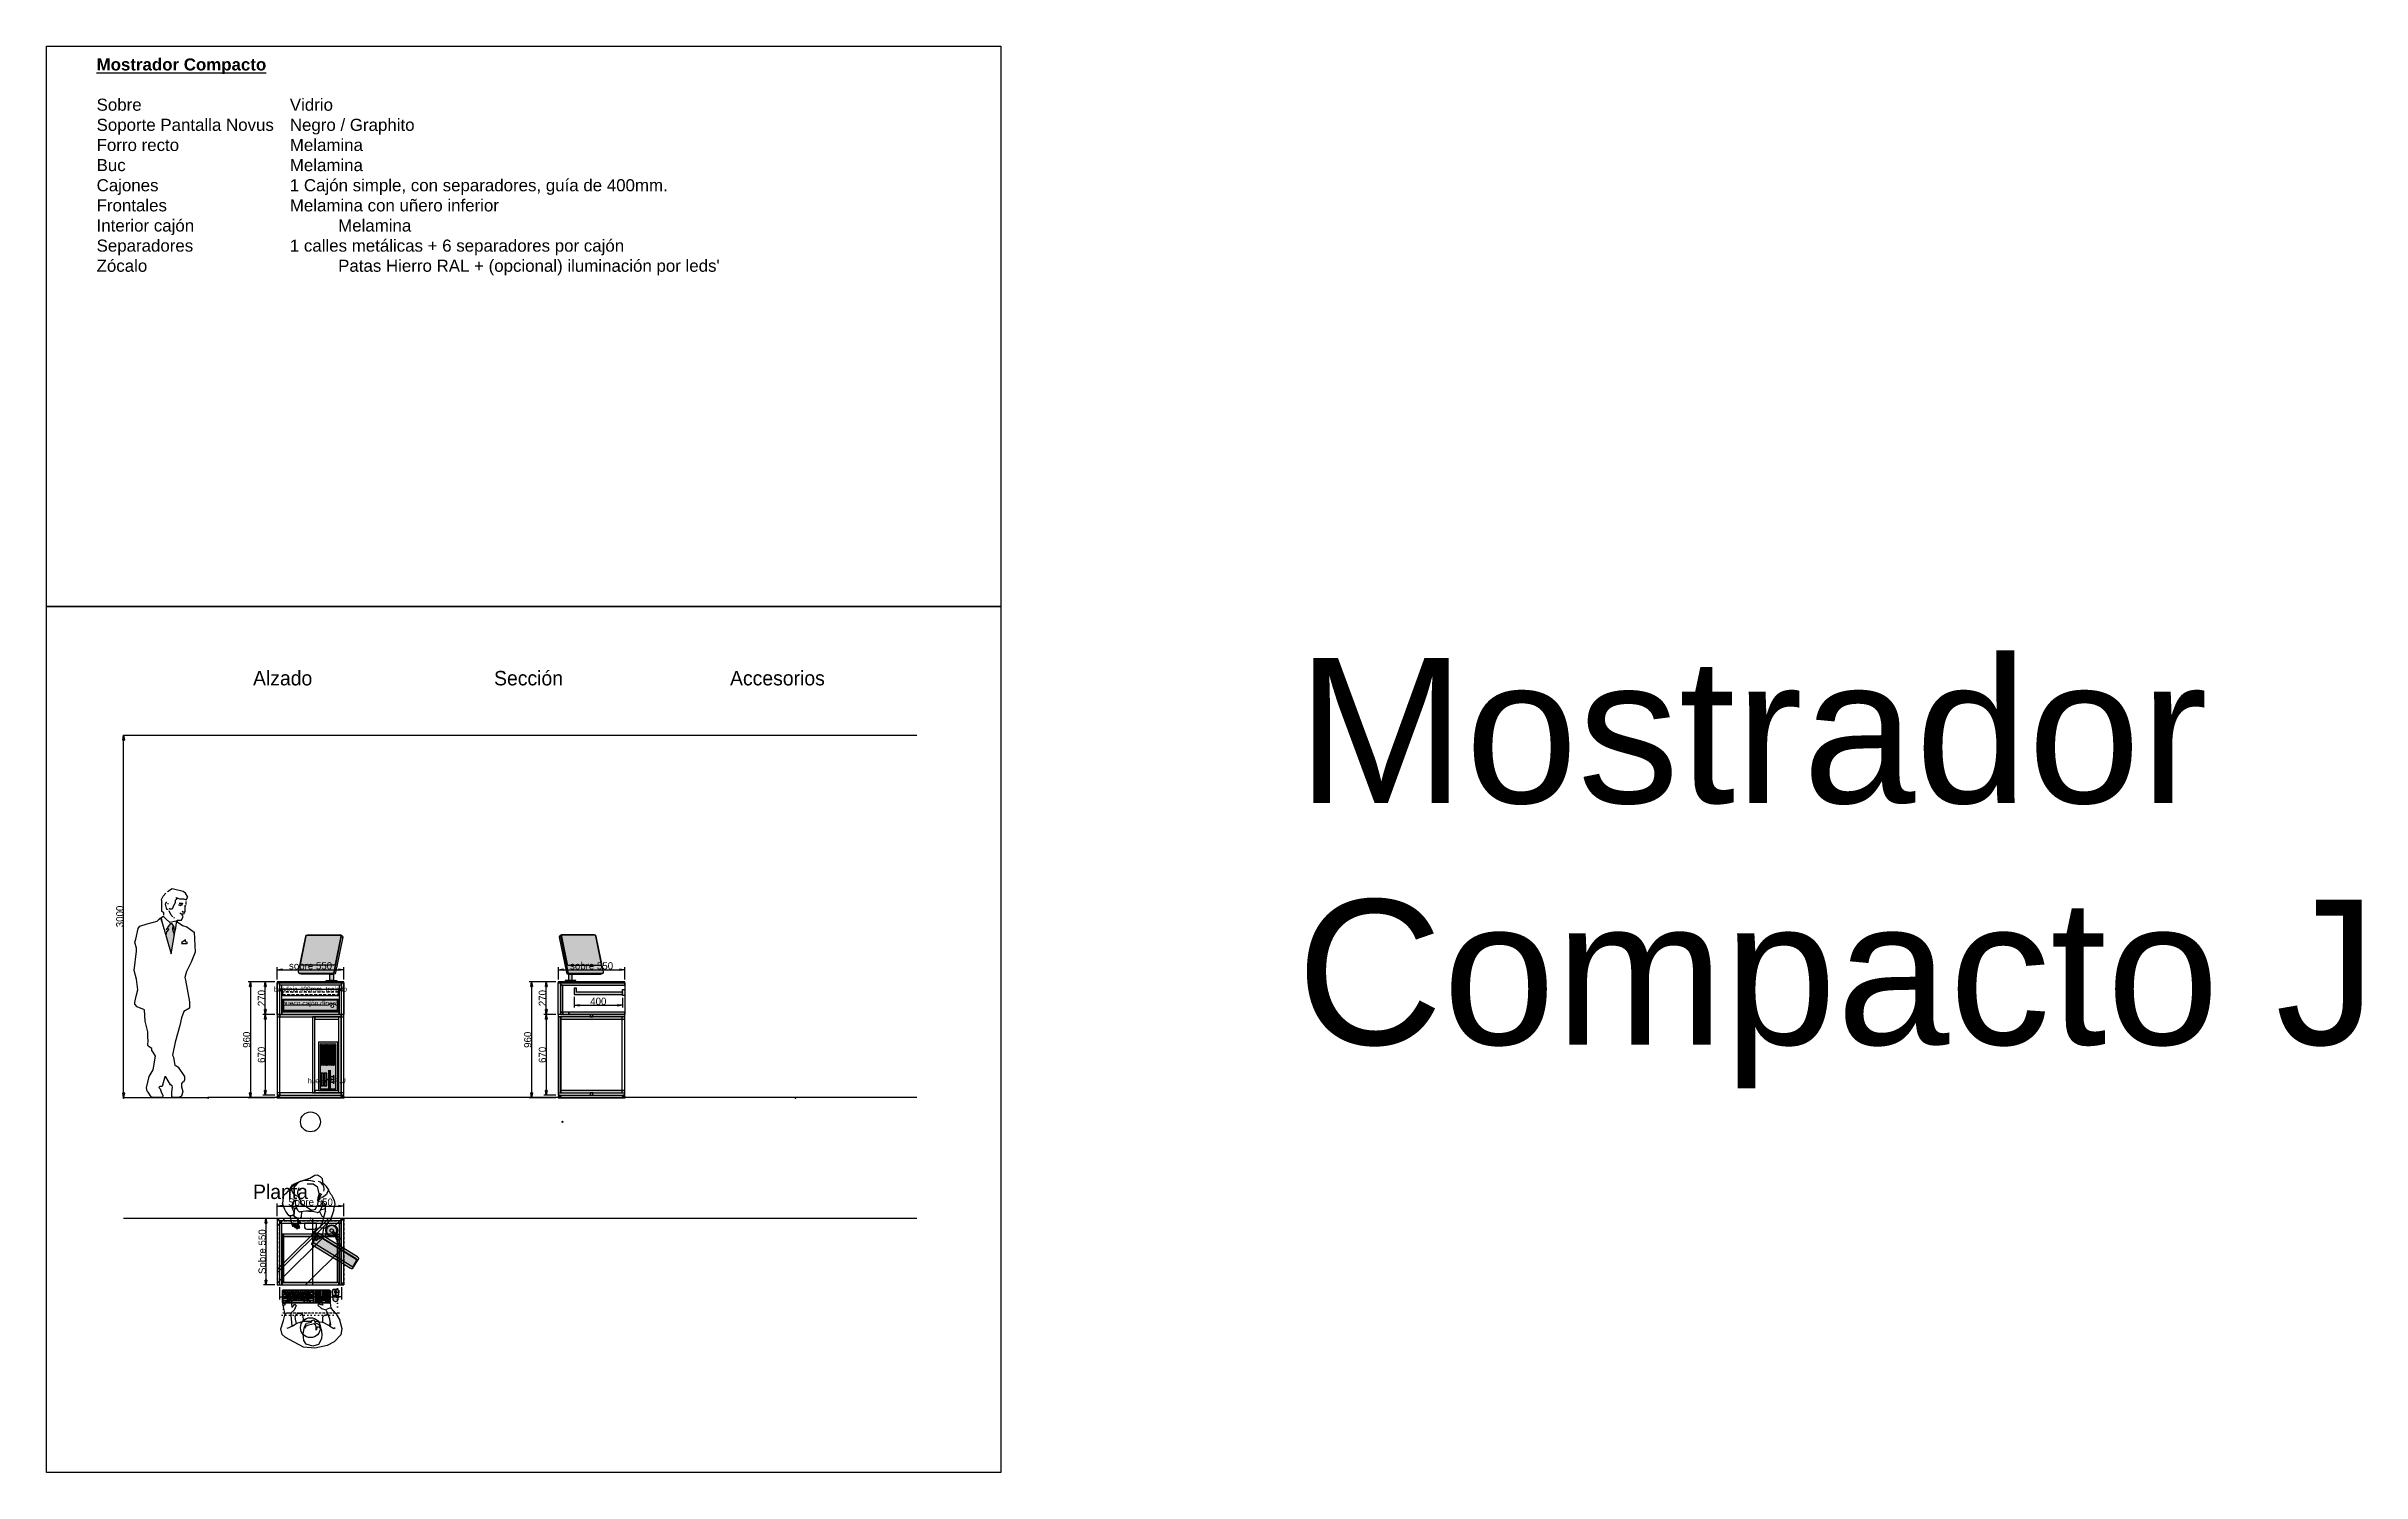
# Model space of a CAD drawing. Header units: millimetres. Extents: x -61063 to 17762, y -100319 to 2880.
# Drawn here: x -2420 to 16751, y -16103 to -4292 of the extents above; entities that cross this region are included whole.
import ezdxf

# ---------------------------------------------------------------- set-up
doc = ezdxf.new("R2010")
doc.units = ezdxf.units.MM
doc.header["$PDMODE"] = 35
doc.header["$PDSIZE"] = 5
doc.linetypes.add('Discontinua JB', pattern=[0.75, 0.5, -0.25])
doc.linetypes.add('Puntets JB', pattern=[3, 0, -3])
doc.layers.add('1001 concep color Blau Fosc', color=7, linetype='Continuous', true_color=0x003e84)
for name, color, linetype in [('Arturo', 8, 'Continuous'), ('Cajón Dinero JB', 8, 'Continuous'), ('Clotilde', 8, 'Continuous'), ('Cotas bloques dinámicos PM espacio', 10, 'Continuous'), ('Imac JB', 8, 'Continuous'), ('Impresora Tiket JB', 8, 'Continuous'), ('Linea Capa Color 0000 JB', 7, 'Continuous'), ('Linea Capa Color 0008 Gris JB', 8, 'Continuous'), ('Linea Capa Color 0012 Vermell JB', 12, 'Continuous'), ('Linea Capa Color 0140 Blau Vidre JB', 140, 'Continuous'), ('Linea Capa Color 0202 Lila Parets JB', 202, 'Continuous')]:
    doc.layers.add(name, color=color, linetype=linetype)
doc.styles.add('Helvetica Bold', font='HelveticaNeueLTCom-Md.ttf')
doc.styles.add('Helvetica Light', font='HelveticaNeueLTCom-Th.ttf')
doc.styles.add('Jordi Ava', font='Avant Garde MEdium BT.ttf')
doc.dimstyles.new('Jordi Ava 2015', dxfattribs={"dimtxt": 60, "dimasz": 40, "dimexe": 20, "dimexo": 20, "dimgap": 0.09, "dimtad": 1, "dimdec": 0, "dimzin": 0, "dimdsep": 46, "dimtxsty": 'Jordi Ava', "dimblk": 'CLOSED', "dimcen": 1.5, "dimclrd": 7, "dimclre": 7, "dimclrt": 256, "dimadec": 0, "dimazin": 0, "dimtfac": 0.05, "dimtdec": 0, "dimtofl": 0, "dimtmove": 0, "dimatfit": 3, "dimldrblk": 'CLOSED', "dimfxl": 90, "dimtolj": 1, "dimtzin": 0, "dimlwd": -1, "dimlwe": -1, "dimarcsym": 0})
doc.dimstyles.new('Jordi Ava Parets 2015', dxfattribs={"dimtxt": 60, "dimasz": 40, "dimexe": 20, "dimexo": 20, "dimgap": 0.09, "dimtad": 1, "dimdec": 0, "dimzin": 0, "dimdsep": 46, "dimtxsty": 'Jordi Ava', "dimblk": 'CLOSED', "dimcen": 1.5, "dimclrd": 7, "dimclre": 7, "dimclrt": 256, "dimadec": 0, "dimazin": 0, "dimtfac": 0.05, "dimtdec": 0, "dimtofl": 0, "dimtmove": 0, "dimatfit": 3, "dimldrblk": 'CLOSED', "dimfxl": 90, "dimtolj": 1, "dimtzin": 0, "dimlwd": -1, "dimlwe": -1, "dimarcsym": 0})

msp = doc.modelspace()

# ---------------------------------------------------------------- texts
at = {"layer": '1001 concep color Blau Fosc', "attachment_point": 1}
for s, insert, char_height, width, style in [("{\\fHelveticaNeueLT Com 35 Th|b1|i0|c0|p34;\\LMostrador Compacto\\P\\P}Sobre^I^I^I^I{\\C1;Vidrio}\\PSoporte Pantalla Novus^I{\\C1;Negro / Graphito\\P}Forro recto^I^I^I{\\C1;Melamina}\\PBuc^I^I^I^I{\\C1;Melamina}\\PCajones^I^I^I1 Cajón simple, con separadores, guía de 400mm.{\\L\\P}Frontales^I^I^I{\\C1;Melamina} con uñero inferior\\PInterior cajón^I^I^I{\\C1;Melamina\\L\\C256;\\P}Separadores^I^I^I1 calles metálicas + 6 separadores por cajón\\PZócalo^I^I^I^IPatas Hierro {\\C1;RAL }+ (opcional) {\\C1;iluminación por leds'}", (-2004, -4392), 100, 7487.54, 'Helvetica Light'), ('Mostrador Compacto J', (7932, -9358), 1200, 9748.95, 'Helvetica Bold')]:
    msp.add_mtext(s, dxfattribs=dict(at, insert=insert, char_height=char_height, width=width, style=style))

# ---------------------------------------------------------------- blocks, each defined once
blk = doc.blocks.new('_Closed')
at = {"color": 0, "linetype": 'ByBlock', "lineweight": -2}
for p, q in [((-1, 0.17), (0, 0)), ((-1, 0.17), (-1, -0.17)), ((0, 0), (-1, -0.17)), ((0, 0), (-1, 0))]:
    blk.add_line(p, q, dxfattribs=at)
blk = doc.blocks.new('*D1688')
at = {"layer": 'Defpoints', "color": 0, "ltscale": 10, "transparency": 16777216}
for p in [(82880, 104666), (82880, 104666), (82880, 101666)]:
    blk.add_point(p, dxfattribs=at)
at = {"layer": 'Linea Capa Color 0202 Lila Parets JB', "color": 7, "ltscale": 10, "transparency": 16777216}
blk.add_line((82880, 101706), (82880, 104626), dxfattribs=at)
at = {"layer": 'Linea Capa Color 0202 Lila Parets JB', "color": 7, "ltscale": 10, "transparency": 16777216, "xscale": 40, "yscale": 40, "zscale": 40}
for p, rotation in [((82880, 104666), 90), ((82880, 101666), 270)]:
    blk.add_blockref('_Closed', p, dxfattribs=dict(at, rotation=rotation))
at = {"layer": 'Linea Capa Color 0202 Lila Parets JB', "ltscale": 10, "transparency": 16777216, "insert": (82849, 103166), "char_height": 60, "attachment_point": 5, "rotation": 90, "style": 'Jordi Ava'}
blk.add_mtext('\\A1;3000', dxfattribs=at)
blk = doc.blocks.new('PM202307281029')
at = {"layer": 'Linea Capa Color 0008 Gris JB'}
h = blk.add_hatch(color=256, dxfattribs=at)
h.set_gradient(color1=(0, 127, 255), one_color=1, tint=1, name='INVCYLINDER')
h.paths.add_polyline_path([(349, 1345), (356, 1372), (371, 1391), (363, 1410), (386, 1439), (401, 1439), (414, 1421), (404, 1407), (404, 1391), (413, 1367), (418, 1361), (418, 1333), (394, 1190)])
at = {"layer": 'Linea Capa Color 0008 Gris JB', "linetype": 'Continuous'}
for p, q in [((310, 1485), (311, 1488)), ((316, 1459), (310, 1485)), ((356, 1372), (349, 1345)), ((371, 1391), (356, 1372)), ((386, 1439), (363, 1410)), ((363, 1410), (371, 1391)), ((401, 1439), (386, 1439)), ((418, 1415), (401, 1439)), ((418, 1398), (418, 1415)), ((427, 1385), (418, 1398))]:
    blk.add_line(p, q, dxfattribs=at)
for points in [[(446, 1653), (438, 1651), (436, 1657), (463, 1645), (497, 1645), (517, 1637), (531, 1659), (514, 1694), (493, 1708), (403, 1729), (363, 1705)], [(333, 1510), (333, 1529), (317, 1540), (317, 1581), (317, 1627), (313, 1640), (329, 1667), (351, 1692)], [(370, 1559), (357, 1559), (346, 1603), (352, 1619), (357, 1618)], [(370, 1603), (370, 1610)], [(408, 1497), (395, 1512), (378, 1546)], [(441, 1649), (436, 1641), (428, 1632), (428, 1616), (409, 1575), (403, 1560), (382, 1560), (382, 1570)], [(455, 1597), (484, 1597), (485, 1607)], [(493, 1605), (488, 1607), (460, 1608)], [(479, 1596), (471, 1589), (462, 1597)], [(503, 1535), (499, 1518), (473, 1523), (467, 1527)], [(486, 1546), (487, 1538), (511, 1538), (511, 1561), (509, 1582)], [(512, 1591), (511, 1583), (506, 1588), (516, 1591)], [(519, 1600), (519, 1624)], [(435, 1461), (384, 1451), (349, 1481), (330, 1499), (294, 1478)], [(365, 1407), (351, 1390)], [(414, 1421), (404, 1407), (404, 1391), (413, 1367), (420, 1358), (422, 1358)], [(424, 1486), (417, 1489)], [(418, 1333), (418, 1361)], [(427, 1385), (433, 1402)], [(439, 1451), (439, 1453), (436, 1464), (442, 1464)], [(439, 1456), (444, 1470), (481, 1470), (492, 1493), (494, 1506)], [(446, 1470), (444, 1456), (441, 1458)], [(490, 1510), (481, 1512)]]:
    blk.add_lwpolyline(points, dxfattribs=at)
at = {"layer": 'Linea Capa Color 0008 Gris JB'}
for points in [[(93, 775), (94, 789), (105, 840), (118, 894), (108, 981), (88, 1054), (108, 1212), (108, 1239), (94, 1287), (102, 1312), (120, 1401), (134, 1421), (196, 1440), (278, 1461), (294, 1478), (311, 1488), (310, 1485), (316, 1459), (394, 1190), (427, 1385), (433, 1402), (439, 1451), (449, 1453), (489, 1426), (525, 1413), (584, 1371), (592, 1204), (560, 1123), (520, 1044), (506, 995), (514, 973), (545, 794), (545, 742), (500, 713), (481, 661), (465, 596), (428, 460), (405, 351), (413, 335), (425, 265), (439, 262), (452, 251), (505, 175), (505, 148), (497, 127), (489, 129), (480, 116), (480, 89), (492, 50), (481, 12), (454, 0), (428, 0), (408, 0), (399, 7), (400, 45), (405, 86), (401, 97), (389, 107), (349, 173), (343, 172), (319, 93), (300, 93), (291, 84), (302, 73), (313, 40), (325, 20), (321, 0), (294, 0), (249, 0), (229, 7), (205, 45), (194, 54), (191, 80), (211, 176), (245, 229), (264, 343), (245, 376), (233, 390), (233, 408), (211, 422), (202, 431), (203, 476), (201, 495), (201, 544), (180, 634), (173, 728), (113, 751)], [(479, 1276), (495, 1276), (523, 1276), (528, 1285), (513, 1290), (513, 1306), (482, 1285)]]:
    blk.add_lwpolyline(points, close=True, dxfattribs=at)
at = {"layer": 'Linea Capa Color 0202 Lila Parets JB', "ltscale": 10}
blk.add_line((0, 0), (700, 0), dxfattribs=at)
for p in [(0, 0), (700, 0)]:
    blk.add_point(p, dxfattribs=at)
blk = doc.blocks.new('PM202401161033')
at = {"layer": 'Linea Capa Color 0000 JB', "ltscale": 50}
h = blk.add_hatch(color=255, dxfattribs=at)
h.dxf.hatch_style = 1
edge = h.paths.add_edge_path()
edge.add_arc((199, 375), 15.1, 11.3282, 90)
edge.add_line((199, 390), (-69, 390))
edge.add_arc((-69, 380), 10.4, 90, 113.5024)
edge.add_line((-73, 389), (-85, 384))
edge.add_arc((-81, 373), 11.6, 113.1915, 195.204)
edge.add_line((-92, 370), (-33, 77))
edge.add_line((-33, 77), (-32, 74))
edge.add_arc((-19, 76), 13.2, 191.3282, 270)
edge.add_line((-19, 63), (-15, 63))
edge.add_line((-15, 63), (-15, 10))
edge.add_line((-15, 10), (-44, 10))
edge.add_line((-44, 10), (-44, 0))
edge.add_line((-44, 0), (44, 0))
edge.add_line((44, 0), (44, 10))
edge.add_line((44, 10), (15, 10))
edge.add_line((15, 10), (15, 63))
edge.add_line((15, 63), (250, 63))
edge.add_line((250, 63), (265, 69))
edge.add_arc((262, 80), 11.3, 285.7891, 371.3282)
edge.add_line((273, 82), (213, 378))
at = {"layer": 'Imac JB'}
for points in [[(-73, 389), (-85, 384, 0.373947), (-92, 370), (-79, 376), (-79, 378, -0.353264)], [(213, 378, 0.357421), (199, 390), (-69, 390, 0.473383), (-79, 378), (-20, 82, 0.357421), (-3, 68), (262, 68, 0.473383), (273, 82)], [(211, 377, 0.357421), (200, 386), (-68, 386, 0.473383), (-75, 378), (-28, 147, 0.357421), (-17, 137), (252, 137, 0.473383), (257, 144)], [(-3, 68, -0.357421), (-20, 82), (-20, 83), (-33, 77), (-32, 74, 0.357421), (-19, 63)], [(265, 69, -0.069002), (262, 68), (-3, 68), (-19, 63), (250, 63)]]:
    blk.add_lwpolyline(points, format="xyb", close=True, dxfattribs=at)
for points in [[(-79, 376), (-92, 370), (-33, 77), (-20, 83)], [(-44, 0), (44, 0), (44, 10), (-44, 10)], [(-15, 10), (15, 10), (15, 63), (-15, 63)]]:
    blk.add_lwpolyline(points, close=True, dxfattribs=at)
at = {"layer": 'Linea Capa Color 0000 JB', "ltscale": 50}
blk.add_lwpolyline([(213, 378, 0.357421), (199, 390), (-69, 390, 0.102909), (-73, 389), (-85, 384, 0.373947), (-92, 370), (-33, 77), (-32, 74, 0.357421), (-19, 63), (-15, 63), (-15, 10), (-44, 10), (-44, 0), (44, 0), (44, 10), (15, 10), (15, 63), (250, 63), (265, 69, 0.391589), (273, 82)], format="xyb", close=True, dxfattribs=at)
blk = doc.blocks.new('*D3547')
at = {"layer": 'Cotas bloques dinámicos PM espacio', "color": 7, "ltscale": 50, "transparency": 16777216}
for p, q in [((248699, 34100), (248699, 34200)), ((248739, 34180), (249209, 34180)), ((249249, 34100), (249249, 34200))]:
    blk.add_line(p, q, dxfattribs=at)
at = {"layer": 'Defpoints', "color": 0, "ltscale": 50, "transparency": 16777216}
for p in [(249249, 34180), (248699, 34080), (249249, 34080)]:
    blk.add_point(p, dxfattribs=at)
at = {"layer": 'Cotas bloques dinámicos PM espacio', "color": 7, "ltscale": 50, "transparency": 16777216, "xscale": 40, "yscale": 40, "zscale": 40, "rotation": 180}
blk.add_blockref('_Closed', (248699, 34180), dxfattribs=at)
at = {"layer": 'Cotas bloques dinámicos PM espacio', "color": 7, "ltscale": 50, "transparency": 16777216, "xscale": 40, "yscale": 40, "zscale": 40}
blk.add_blockref('_Closed', (249249, 34180), dxfattribs=at)
at = {"layer": 'Cotas bloques dinámicos PM espacio', "ltscale": 50, "transparency": 16777216, "insert": (248974, 34212), "char_height": 60, "attachment_point": 5, "style": 'Jordi Ava'}
blk.add_mtext('\\A1;sobre 550', dxfattribs=at)
blk = doc.blocks.new('*D3548')
at = {"layer": 'Cotas bloques dinámicos PM espacio', "color": 7, "ltscale": 50, "transparency": 16777216}
for p, q in [((248830, 33956), (248830, 33866)), ((249230, 33946), (249230, 33866)), ((248870, 33886), (249190, 33886))]:
    blk.add_line(p, q, dxfattribs=at)
at = {"layer": 'Defpoints', "color": 0, "ltscale": 50, "transparency": 16777216}
for p in [(248830, 33976), (249230, 33966), (249230, 33886)]:
    blk.add_point(p, dxfattribs=at)
at = {"layer": 'Cotas bloques dinámicos PM espacio', "color": 7, "ltscale": 50, "transparency": 16777216, "xscale": 40, "yscale": 40, "zscale": 40, "rotation": 180}
blk.add_blockref('_Closed', (248830, 33886), dxfattribs=at)
at = {"layer": 'Cotas bloques dinámicos PM espacio', "color": 7, "ltscale": 50, "transparency": 16777216, "xscale": 40, "yscale": 40, "zscale": 40}
blk.add_blockref('_Closed', (249230, 33886), dxfattribs=at)
at = {"layer": 'Cotas bloques dinámicos PM espacio', "ltscale": 50, "transparency": 16777216, "insert": (249030, 33918), "char_height": 60, "attachment_point": 5, "style": 'Jordi Ava'}
blk.add_mtext('\\A1;400', dxfattribs=at)
blk = doc.blocks.new('*D3549')
at = {"layer": 'Cotas bloques dinámicos PM espacio', "color": 7, "ltscale": 50, "transparency": 16777216}
for p, q in [((248679, 34080), (248579, 34080)), ((248599, 33850), (248599, 34040)), ((248679, 33810), (248579, 33810))]:
    blk.add_line(p, q, dxfattribs=at)
at = {"layer": 'Defpoints', "color": 0, "ltscale": 50, "transparency": 16777216}
for p in [(248599, 34080), (248699, 34080), (248699, 33810)]:
    blk.add_point(p, dxfattribs=at)
at = {"layer": 'Cotas bloques dinámicos PM espacio', "color": 7, "ltscale": 50, "transparency": 16777216, "xscale": 40, "yscale": 40, "zscale": 40}
for p, rotation in [((248599, 34080), 90), ((248599, 33810), 270)]:
    blk.add_blockref('_Closed', p, dxfattribs=dict(at, rotation=rotation))
at = {"layer": 'Cotas bloques dinámicos PM espacio', "ltscale": 50, "transparency": 16777216, "insert": (248567, 33945), "char_height": 60, "attachment_point": 5, "rotation": 90, "style": 'Jordi Ava'}
blk.add_mtext('\\A1;270', dxfattribs=at)
blk = doc.blocks.new('*D3550')
at = {"layer": 'Cotas bloques dinámicos PM espacio', "color": 7, "ltscale": 50, "transparency": 16777216}
for p, q in [((248679, 33810), (248579, 33810)), ((248599, 33770), (248599, 33180)), ((248679, 33140), (248579, 33140))]:
    blk.add_line(p, q, dxfattribs=at)
at = {"layer": 'Defpoints', "color": 0, "ltscale": 50, "transparency": 16777216}
for p in [(248699, 33810), (248599, 33140), (248699, 33140)]:
    blk.add_point(p, dxfattribs=at)
at = {"layer": 'Cotas bloques dinámicos PM espacio', "color": 7, "ltscale": 50, "transparency": 16777216, "xscale": 40, "yscale": 40, "zscale": 40}
for p, rotation in [((248599, 33810), 90), ((248599, 33140), 270)]:
    blk.add_blockref('_Closed', p, dxfattribs=dict(at, rotation=rotation))
at = {"layer": 'Cotas bloques dinámicos PM espacio', "ltscale": 50, "transparency": 16777216, "insert": (248567, 33475), "char_height": 60, "attachment_point": 5, "rotation": 90, "style": 'Jordi Ava'}
blk.add_mtext('\\A1;670', dxfattribs=at)
blk = doc.blocks.new('*D3551')
at = {"layer": 'Cotas bloques dinámicos PM espacio', "color": 7, "ltscale": 50, "transparency": 16777216}
for p, q in [((248679, 34080), (248457, 34080)), ((248477, 34040), (248477, 33160)), ((248679, 33120), (248457, 33120))]:
    blk.add_line(p, q, dxfattribs=at)
at = {"layer": 'Defpoints', "color": 0, "ltscale": 50, "transparency": 16777216}
for p in [(248699, 34080), (248477, 33120), (248699, 33120)]:
    blk.add_point(p, dxfattribs=at)
at = {"layer": 'Cotas bloques dinámicos PM espacio', "color": 7, "ltscale": 50, "transparency": 16777216, "xscale": 40, "yscale": 40, "zscale": 40}
for p, rotation in [((248477, 34080), 90), ((248477, 33120), 270)]:
    blk.add_blockref('_Closed', p, dxfattribs=dict(at, rotation=rotation))
at = {"layer": 'Cotas bloques dinámicos PM espacio', "ltscale": 50, "transparency": 16777216, "insert": (248446, 33600), "char_height": 60, "attachment_point": 5, "rotation": 90, "style": 'Jordi Ava'}
blk.add_mtext('\\A1;960', dxfattribs=at)
blk = doc.blocks.new('*D4033')
at = {"layer": 'Cotas bloques dinámicos PM espacio', "color": 7, "ltscale": 10, "transparency": 16777216}
for p, q in [((19, -20), (19, -120)), ((59, -100), (491, -100)), ((531, -20), (531, -120))]:
    blk.add_line(p, q, dxfattribs=at)
at = {"layer": 'Defpoints', "color": 0, "ltscale": 10, "transparency": 16777216}
for p in [(19, 0), (531, 0), (531, -100)]:
    blk.add_point(p, dxfattribs=at)
at = {"layer": 'Cotas bloques dinámicos PM espacio', "color": 7, "ltscale": 10, "transparency": 16777216, "xscale": 40, "yscale": 40, "zscale": 40, "rotation": 180}
blk.add_blockref('_Closed', (19, -100), dxfattribs=at)
at = {"layer": 'Cotas bloques dinámicos PM espacio', "color": 7, "ltscale": 10, "transparency": 16777216, "xscale": 40, "yscale": 40, "zscale": 40}
blk.add_blockref('_Closed', (531, -100), dxfattribs=at)
at = {"layer": 'Cotas bloques dinámicos PM espacio', "ltscale": 10, "transparency": 16777216, "insert": (275, -69), "char_height": 60, "attachment_point": 5, "style": 'Jordi Ava'}
blk.add_mtext('\\A1;buc 512', dxfattribs=at)
blk = doc.blocks.new('PM202307281031')
at = {"layer": 'Arturo'}
for p, q in [((-254, 97, 0), (-242, 106, 0)), ((-248, 57, 0), (-254, 97, 0)), ((-251, -41, 0), (-235, 14, 0)), ((-235, 14, 0), (-248, 57, 0)), ((-242, 106, 0), (-239, 85, 0)), ((-239, 85, 0), (-234, 118, 0)), ((-237, 9, 0), (-221, 21, 0)), ((-234, 118, 0), (-222, 120, 0)), ((-222, 109, 0), (-217, 133, 0)), ((-222, 120, 0), (-222, 109, 0)), ((-221, 21, 0), (-194, 21, 0)), ((-217, 133, 0), (-204, 135, 0)), ((-204, 135, 0), (-201, 114, 0)), ((-201, 114, 0), (-195, 136, 0)), ((-195, 136, 0), (-185, 136, 0)), ((-161, 45, 0), (-189, 20, 0)), ((-189, 20, 0), (-189, 3, 0)), ((-189, 3, 0), (-181, -88, 0)), ((-185, 136, 0), (-182, 66, 0)), ((-182, 66, 0), (-172, 75, 0)), ((-172, 75, 0), (-155, 93, 0)), ((-144, 84, 0), (-161, 45, 0)), ((-146, 8, 0), (-156, -8, 0)), ((-155, 93, 0), (-144, 84, 0)), ((-125, 18, 0), (-146, 8, 0)), ((-106, 16, 0), (-125, 18, 0)), ((-89, 2, 0), (-106, 16, 0)), ((-82, -48, 0), (-89, 2, 0)), ((40, 98, 0), (34, 86, 0)), ((34, 86, 0), (65, 58, 0)), ((63, 89, 0), (40, 98, 0)), ((58, 155, 0), (50, 150, 0)), ((50, 150, 0), (76, 85, 0)), ((73, 137, 0), (58, 155, 0)), ((76, 85, 0), (63, 89, 0)), ((65, 58, 0), (102, 47, 0)), ((80, 161, 0), (68, 158, 0)), ((68, 158, 0), (73, 137, 0)), ((86, 0, 0), (74, -14, 0)), ((94, 142, 0), (80, 161, 0)), ((109, 6, 0), (86, 0, 0)), ((102, 154, 0), (90, 152, 0)), ((90, 152, 0), (94, 142, 0)), ((120, 127, 0), (102, 154, 0)), ((102, 47, 0), (108, 31, 0)), ((130, 61, 0), (106, 49, 0)), ((108, 31, 0), (127, -20, 0)), ((108, 31, 0), (127, -20, 0)), ((118, 4, 0), (109, 6, 0)), ((129, 144, 0), (114, 147, 0)), ((114, 147, 0), (120, 127, 0)), ((140, 105, 0), (129, 144, 0)), ((150, 57, 0), (130, 61, 0)), ((146, 60, 0), (140, 105, 0)), ((184, 17, 0), (146, 60, 0)), ((184, 17, 0), (216, -39, 0)), ((-271, -111, 0), (-251, -41, 0)), ((-262, -157, 0), (-271, -111, 0)), ((-232, -183, 0), (-262, -157, 0)), ((-161, -220, 0), (-232, -183, 0)), ((-205, -102, 0), (-221, -106, 0)), ((-178, -87, 0), (-205, -102, 0)), ((-178, -87, 0), (-140, -63, 0)), ((-156, -8, 0), (-153, -31, 0)), ((-153, -31, 0), (-145, -66, 0)), ((-140, -63, 0), (-84, -48, 0)), ((-86, -152, 0), (-76, -93, 0)), ((-82, -207, 0), (-86, -152, 0)), ((-85, -24, 0), (-83, -48, 0)), ((-84, -48, 0), (-20, -46, 0)), ((-66, -88, 0), (-77, -105, 0)), ((-76, -93, 0), (-58, -63, 0)), ((-43, -80, 0), (-66, -88, 0)), ((-58, -63, 0), (-31, -59, 0)), ((-18, -74, 0), (-43, -80, 0)), ((-31, -59, 0), (-20, -55, 0)), ((-20, -55, 0), (-12, -40, 0)), ((0, -70, 0), (-18, -74, 0)), ((-12, -40, 0), (-1, -35, 0)), ((-1, -35, 0), (7, -43, 0)), ((14, -76, 0), (0, -70, 0)), ((7, -43, 0), (11, -58, 0)), ((9, -47, 0), (73, -56, 0)), ((11, -58, 0), (44, -75, 0)), ((21, -94, 0), (14, -76, 0)), ((22, -120, 0), (21, -94, 0)), ((25, -102, 0), (22, -120, 0)), ((33, -95, 0), (25, -102, 0)), ((47, -97, 0), (33, -95, 0)), ((44, -75, 0), (62, -114, 0)), ((60, -118, 0), (47, -97, 0)), ((62, -114, 0), (67, -155, 0)), ((67, -155, 0), (65, -193, 0)), ((73, -37, 0), (72, -56, 0)), ((74, -14, 0), (73, -37, 0)), ((131, -84, 0), (73, -56, 0)), ((127, -20, 0), (138, -73, 0)), ((135, -59, 0), (131, -84, 0)), ((131, -84, 0), (166, -108, 0)), ((138, -73, 0), (132, -85, 0)), ((166, -108, 0), (179, -100, 0)), ((227, -156, 0), (169, -219, 0)), ((237, -109, 0), (216, -39, 0)), ((227, -156, 0), (237, -109, 0)), ((-85, -263, 0), (-161, -220, 0)), ((11, -270, 0), (-85, -263, 0)), ((-63, -238, 0), (-82, -207, 0)), ((-7, -253, 0), (-63, -238, 0)), ((41, -239, 0), (-7, -253, 0)), ((88, -254, 0), (11, -270, 0)), ((65, -193, 0), (41, -239, 0)), ((113, -249, 0), (88, -254, 0)), ((169, -219, 0), (113, -249, 0))]:
    blk.add_line(p, q, dxfattribs=at)
blk = doc.blocks.new('PM202307281034')
at = {"layer": 'Clotilde'}
for p, q in [((-89, 162, 0), (-75, 192, 0)), ((-75, 192, 0), (-67, 191, 0)), ((-69, 169, 0), (-58, 202, 0)), ((-58, 202, 0), (-50, 200, 0)), ((-50, 200, 0), (-57, 167, 0)), ((-57, 167, 0), (-43, 199, 0)), ((-34, 196, 0), (-54, 137, 0)), ((-43, 199, 0), (-34, 196, 0)), ((-187, -20, 0), (-171, 28, 0)), ((-171, 28, 0), (-159, 41, 0)), ((-159, 41, 0), (-131, 93, 0)), ((-131, 93, 0), (-125, 99, 0)), ((-113, 18, 0), (-131, -41, 0)), ((-125, 99, 0), (-107, 100, 0)), ((-117, 9, 0), (-102, 1, 0)), ((-116, 8, 0), (-102, 1, 0)), ((-114, 100, 0), (-105, 148, 0)), ((-110, 36, 0), (-113, 18, 0)), ((-82, 95, 0), (-110, 36, 0)), ((-107, 100, 0), (-82, 95, 0)), ((-105, 148, 0), (-95, 180, 0)), ((-102, 1, 0), (-81, -41, 0)), ((-95, 180, 0), (-87, 183, 0)), ((-87, 183, 0), (-89, 162, 0)), ((-45, 117, 0), (-73, 95, 0)), ((-67, 191, 0), (-69, 169, 0)), ((-54, 137, 0), (-42, 143, 0)), ((-18, 149, 0), (-45, 117, 0)), ((-42, 143, 0), (-26, 160, 0)), ((-26, 160, 0), (-18, 149, 0)), ((68, -38, 0), (70, 6, 0)), ((68, -38, 0), (70, 6, 0)), ((76, 64), (70, 56)), ((70, 56), (101, 21)), ((70, 6, 0), (82, 18, 0)), ((70, 6, 0), (82, 18, 0)), ((93, 47), (76, 64)), ((91, 100), (82, 97)), ((82, 97), (102, 38)), ((82, 18, 0), (117, 10, 0)), ((82, 18, 0), (117, 10, 0)), ((106, 64), (91, 100)), ((102, 38), (93, 47)), ((106, 103), (98, 102)), ((98, 102), (106, 64)), ((101, 21), (136, -3)), ((124, 59), (106, 103)), ((123, 94), (115, 93)), ((115, 93), (124, 59)), ((117, 10, 0), (129, -2, 0)), ((117, 10, 0), (129, -2, 0)), ((139, 52), (123, 94)), ((143, 81), (135, 85)), ((135, 85), (139, 52)), ((154, 50), (143, 81)), ((163, 2), (154, 50)), ((-207, -101, 0), (-202, -76, 0)), ((-203, -131, 0), (-207, -101, 0)), ((-189, -162, 0), (-203, -131, 0)), ((-199, -52, 0), (-202, -76, 0)), ((-199, -52, 0), (-187, -20, 0)), ((-181, -176, 0), (-189, -162, 0)), ((-170, -187, 0), (-181, -176, 0)), ((-157, -210, 0), (-170, -187, 0)), ((-155, -220, 0), (-141, -188, 0)), ((-141, -188, 0), (-138, -181, 0)), ((-138, -181, 0), (-104, -156, 0)), ((-130, -72, 0), (-133, -94, 0)), ((-133, -94, 0), (-104, -119, 0)), ((-123, -91, 0), (-132, -86, 0)), ((-125, -60, 0), (-131, -39, 0)), ((-131, -41, 0), (-130, -72, 0)), ((-130, -62, 0), (-87, -50, 0)), ((-130, -72, 0), (-130, -72, 0)), ((-130, -72, 0), (-130, -72, 0)), ((-124, -102, 0), (-123, -91, 0)), ((-123, -91, 0), (-116, -85, 0)), ((-116, -85, 0), (-101, -80, 0)), ((-116, -85, 0), (-101, -80, 0)), ((-104, -119, 0), (-98, -69, 0)), ((-104, -119, 0), (-97, -130, 0)), ((-104, -156, 0), (-83, -157, 0)), ((-98, -69, 0), (-81, -40, 0)), ((-96, -186, 0), (-92, -177, 0)), ((-92, -177, 0), (-74, -144, 0)), ((-83, -157, 0), (-78, -135, 0)), ((-83, -191, 0), (-75, -152, 0)), ((-78, -135, 0), (-72, -131, 0)), ((-75, -152, 0), (-72, -131, 0)), ((-74, -187, 0), (-71, -165, 0)), ((-67, -224, 0), (-74, -187, 0)), ((-72, -131, 0), (-67, -117, 0)), ((-71, -165, 0), (-66, -152, 0)), ((-67, -117, 0), (-63, -97, 0)), ((-67, -125, 0), (-67, -117, 0)), ((-65, -130, 0), (-67, -125, 0)), ((-66, -152, 0), (-65, -130, 0)), ((-63, -97, 0), (-58, -86, 0)), ((-60, -31, 0), (9, -44, 0)), ((-58, -86, 0), (-44, -56, 0)), ((-44, -56, 0), (-17, -48, 0)), ((-17, -48, 0), (10, -65, 0)), ((-13, -40, 0), (9, -38, 0)), ((9, -44, 0), (78, -37, 0)), ((9, -38, 0), (33, -42, 0)), ((10, -65, 0), (60, -98, 0)), ((60, -98, 0), (73, -105, 0)), ((73, -105, 0), (77, -123, 0)), ((80, -132, 0), (77, -123, 0)), ((87, -142, 0), (80, -132, 0)), ((90, -165, 0), (87, -142, 0)), ((103, -166, 0), (88, -149, 0)), ((90, -165, 0), (98, -186, 0)), ((98, -48, 0), (113, -78, 0)), ((98, -186, 0), (98, -199, 0)), ((103, -59, 0), (147, -73, 0)), ((103, -59, 0), (123, -65, 0)), ((103, -166, 0), (110, -168, 0)), ((110, -133, 0), (128, -129, 0)), ((140, -194, 0), (110, -168, 0)), ((113, -78, 0), (121, -130, 0)), ((129, -2, 0), (123, -65, 0)), ((129, -2, 0), (123, -65, 0)), ((128, -129, 0), (147, -100, 0)), ((130, -22, 0), (146, -3, 0)), ((148, -79, 0), (130, -22, 0)), ((146, -3, 0), (172, -2, 0)), ((147, -100, 0), (148, -79, 0)), ((172, -2, 0), (199, -40, 0)), ((196, -189, 0), (176, -210, 0)), ((206, -182, 0), (196, -189, 0)), ((199, -40, 0), (207, -55, 0)), ((215, -171, 0), (206, -182, 0)), ((207, -55, 0), (225, -106, 0)), ((222, -153, 0), (215, -171, 0)), ((222, -153, 0), (223, -130, 0)), ((223, -129, 0), (225, -106, 0)), ((-153, -217, 0), (-157, -210, 0)), ((-136, -246, 0), (-155, -220, 0)), ((-135, -249, 0), (-136, -246, 0)), ((-110, -273, 0), (-135, -249, 0)), ((-111, -264, 0), (-104, -309, 0)), ((-85, -330, 0), (-104, -309, 0)), ((-61, -342, 0), (-85, -330, 0)), ((-61, -245, 0), (-67, -224, 0)), ((-55, -249, 0), (-61, -245, 0)), ((-42, -341, 0), (-61, -342, 0)), ((-27, -267, 0), (-55, -249, 0)), ((-1, -314, 0), (-42, -341, 0)), ((22, -269, 0), (-27, -267, 0)), ((73, -290, 0), (-1, -314, 0)), ((73, -290, 0), (144, -261, 0)), ((129, -242, 0), (91, -282, 0)), ((98, -199, 0), (92, -236, 0)), ((100, -274, 0), (132, -258, 0)), ((125, -227, 0), (129, -242, 0)), ((132, -258, 0), (154, -234, 0)), ((140, -194, 0), (142, -201, 0)), ((142, -201, 0), (154, -234, 0)), ((159, -233, 0), (144, -261, 0)), ((176, -210, 0), (148, -218, 0)), ((176, -210, 0), (159, -225, 0)), ((159, -225, 0), (159, -233, 0))]:
    blk.add_line(p, q, dxfattribs=at)
for centre, radius, start, end in [((-64, -51, 0), 20, 78.9566, 148.4768), ((80, -57, 0), 20, 26.3788, 95.8989), ((-50, -224, 0), 68.8, 165.4788, 250.626), ((20, -104, 0), 192, 251.0264, 291.9182)]:
    blk.add_arc(centre, radius, start, end, dxfattribs=at)
blk = doc.blocks.new('*D4034')
at = {"layer": 'Cotas bloques dinámicos PM espacio', "color": 7, "ltscale": 10, "transparency": 16777216}
for p, q in [((-20, 550), (-114, 550)), ((-94, 510), (-94, 40)), ((-20, 0), (-114, 0))]:
    blk.add_line(p, q, dxfattribs=at)
at = {"layer": 'Defpoints', "color": 0, "ltscale": 10, "transparency": 16777216}
for p in [(0, 550), (0, 0), (-94, 0)]:
    blk.add_point(p, dxfattribs=at)
at = {"layer": 'Cotas bloques dinámicos PM espacio', "color": 7, "ltscale": 10, "transparency": 16777216, "xscale": 40, "yscale": 40, "zscale": 40}
for p, rotation in [((-94, 550), 90), ((-94, 0), 270)]:
    blk.add_blockref('_Closed', p, dxfattribs=dict(at, rotation=rotation))
at = {"layer": 'Cotas bloques dinámicos PM espacio', "ltscale": 10, "transparency": 16777216, "insert": (-125, 275), "char_height": 60, "attachment_point": 5, "rotation": 90, "style": 'Jordi Ava'}
blk.add_mtext('\\A1;{\\C140;Sobre 550}', dxfattribs=at)
blk = doc.blocks.new('*D4035')
at = {"layer": 'Cotas bloques dinámicos PM espacio', "color": 7, "ltscale": 10, "transparency": 16777216}
for p, q in [((0, 570), (0, 673)), ((40, 653), (510, 653)), ((550, 570), (550, 673))]:
    blk.add_line(p, q, dxfattribs=at)
at = {"layer": 'Defpoints', "color": 0, "ltscale": 10, "transparency": 16777216}
for p in [(550, 653), (0, 550), (550, 550)]:
    blk.add_point(p, dxfattribs=at)
at = {"layer": 'Cotas bloques dinámicos PM espacio', "color": 7, "ltscale": 10, "transparency": 16777216, "xscale": 40, "yscale": 40, "zscale": 40, "rotation": 180}
blk.add_blockref('_Closed', (0, 653), dxfattribs=at)
at = {"layer": 'Cotas bloques dinámicos PM espacio', "color": 7, "ltscale": 10, "transparency": 16777216, "xscale": 40, "yscale": 40, "zscale": 40}
blk.add_blockref('_Closed', (550, 653), dxfattribs=at)
at = {"layer": 'Cotas bloques dinámicos PM espacio', "ltscale": 10, "transparency": 16777216, "insert": (275, 685), "char_height": 60, "attachment_point": 5, "style": 'Jordi Ava'}
blk.add_mtext('\\A1;{\\C140;Sobre 550}', dxfattribs=at)
blk = doc.blocks.new('PM202401094722')
at = {"layer": 'Linea Capa Color 0000 JB', "ltscale": 50}
h = blk.add_hatch(color=255, dxfattribs=at)
h.dxf.hatch_style = 1
edge = h.paths.add_edge_path()
edge.add_line((296, -74), (128, -74))
edge.add_arc((113, -74), 15, 0, 97.5814)
edge.add_line((111, -59), (92, -34))
edge.add_arc((78, -28), 15, 337.5814, 489.9904)
edge.add_line((68, -17), (43, -8))
edge.add_arc((0, 0), 43.5, 349.9186, 690.0622)
edge.add_line((38, -22), (63, -31))
edge.add_arc((78, -28), 15, 189.9904, 277.5814)
edge.add_line((80, -43), (99, -68))
edge.add_arc((113, -74), 15, 157.5814, 180)
edge.add_line((98, -74), (-69, -74))
edge.add_ellipse((-69, -78), major_axis=(-15.6, 0), ratio=0.260994, start_angle=-90, end_angle=0)
edge.add_line((-85, -78), (-85, -181))
edge.add_ellipse((-70, -181), major_axis=(-14.5, 0), ratio=0.280083, start_angle=0, end_angle=90.0021)
edge.add_line((-70, -185), (296, -185))
edge.add_ellipse((297, -181), major_axis=(14.5, 0), ratio=0.280083, start_angle=268.2724, end_angle=360)
edge.add_line((311, -181), (311, -78))
edge.add_ellipse((296, -78), major_axis=(15.6, 0), ratio=0.260994, start_angle=360, end_angle=450)
at = {"layer": 'Linea Capa Color 0008 Gris JB'}
for p, q in [((-85, -78), (-85, -97)), ((-85, -97), (-85, -181)), ((-80, -164), (-80, -98)), ((297, -166), (-71, -166)), ((-70, -95), (297, -95)), ((-70, -185), (296, -185)), ((296, -74), (-69, -74)), ((296, -93), (-69, -93)), ((306, -164), (306, -98)), ((311, -78), (311, -97)), ((311, -97), (311, -181))]:
    blk.add_line(p, q, dxfattribs=at)
for points in [[(68, -17), (15, 3)], [(10, -11), (63, -31)], [(99, -68), (80, -43)], [(92, -34), (111, -59)]]:
    blk.add_lwpolyline(points, dxfattribs=at)
for centre, radius in [((0, 0), 43.5), ((0, 0), 15), ((78, -28), 15)]:
    blk.add_circle(centre, radius, dxfattribs=at)
for centre, radius, start, end in [((0, 0), 43.5, 349.9186, 330.0622), ((113, -74), 15, 0, 180)]:
    blk.add_arc(centre, radius, start, end, dxfattribs=at)
for centre, major_axis, ratio, start_param, end_param in [((-69, -78), (-15.6, 0), 0.260994, 4.712389, 6.283185), ((-69, -97), (-15.6, 0), 0.260994, 4.712389, 6.283185), ((-70, -181), (-14.5, 0), 0.280083, 0, 1.570832), ((-70, -98), (-9.68, 0), 0.280083, 4.712389, 6.283185), ((-71, -164), (-9.02, 0), 0.29004, 0, 1.570796)]:
    blk.add_ellipse(centre, major_axis=major_axis, ratio=ratio, start_param=start_param, end_param=end_param, dxfattribs=at)
at = {"layer": 'Linea Capa Color 0008 Gris JB', "extrusion": (0, 0, -1)}
for centre, major_axis, ratio, start_param, end_param in [((296, -78), (15.6, 0), 0.260994, 4.712389, 6.283185), ((296, -97), (15.6, 0), 0.260994, 4.712389, 6.283185), ((297, -181), (14.5, 0), 0.280083, 0, 1.600948), ((297, -98), (9.68, 0), 0.280083, 4.712389, 6.283185), ((297, -164), (9.02, 0), 0.29004, 0, 1.570796)]:
    blk.add_ellipse(centre, major_axis=major_axis, ratio=ratio, start_param=start_param, end_param=end_param, dxfattribs=at)
at = {"layer": 'Linea Capa Color 0140 Blau Vidre JB', "ltscale": 50}
blk.add_circle((0, 0), 48.5, dxfattribs=at)
blk = doc.blocks.new('PM202401301635')
at = {"layer": 'Linea Capa Color 0008 Gris JB', "ltscale": 10}
h = blk.add_hatch(color=256, dxfattribs=at)
h.set_gradient(color1=(255, 255, 255), tint=1)
edge = h.paths.add_edge_path()
edge.add_arc((157, 99), 6.02, 0.2651, 90.2627)
edge.add_line((157, 105), (-230, 105))
edge.add_arc((-230, 99), 6.06, 89.9111, 174.6784)
edge.add_line((-236, 100), (-236, 6))
edge.add_arc((-230, 6), 6.02, 180.2651, 270.2627)
edge.add_line((-230, 0), (157, 0))
edge.add_arc((157, 6), 6.02, 269.7373, 359.7349)
edge.add_line((163, 6), (163, 99))
edge = h.paths.add_edge_path()
edge.add_line((204, 12), (208, 12))
edge.add_arc((208, 32), 20, 270, 352.875)
edge.add_line((228, 30), (236, 92))
edge.add_arc((216, 92), 20, 0, 90)
edge.add_line((216, 112), (196, 112))
edge.add_arc((196, 92), 20, 90, 180)
edge.add_line((176, 92), (184, 30))
edge.add_arc((204, 32), 20, 187.125, 270)
at = {"layer": 'Impresora Tiket JB'}
for points in [[(163, 99, 0.414201), (157, 105), (-230, 105, 0.38771), (-236, 100), (-236, 6, 0.414201), (-230, 0), (157, 0, 0.414201), (163, 6)], [(-214, 100, 0.450069), (-215, 102), (-229, 102, 0.45007), (-230, 100), (-230, 91, 0.411174), (-229, 90), (-215, 90, 0.411173), (-214, 91)], [(-215, 86, 0.414201), (-217, 87), (-229, 87, 0.414201), (-230, 86), (-230, 74, 0.414188), (-229, 73), (-217, 73, 0.414201), (-215, 74)], [(-204, 69, 0.414201), (-205, 70), (-229, 70, 0.414201), (-230, 69), (-230, 57, 0.414188), (-229, 56), (-205, 56, 0.414201), (-204, 57)], [(-201, 52, 0.414201), (-202, 54), (-229, 54, 0.414201), (-230, 52), (-230, 40, 0.414188), (-229, 39), (-202, 39, 0.414201), (-201, 40)], [(-192, 36, 0.414201), (-193, 37), (-229, 37, 0.414201), (-230, 36), (-230, 24, 0.414188), (-229, 22), (-193, 22, 0.414201), (-192, 24)], [(-204, 19, 0.414201), (-205, 20), (-229, 20, 0.414201), (-230, 19), (-230, 7, 0.414188), (-229, 6), (-205, 6, 0.414201), (-204, 7)], [(-196, 100, 0.450069), (-197, 102), (-211, 102, 0.45007), (-212, 100), (-212, 91, 0.411174), (-211, 90), (-197, 90, 0.411173), (-196, 91)], [(-198, 86, 0.414201), (-199, 87), (-211, 87, 0.414201), (-212, 86), (-212, 74, 0.414188), (-211, 73), (-199, 73, 0.414201), (-198, 74)], [(-186, 69, 0.414201), (-188, 70), (-200, 70, 0.414201), (-201, 69), (-201, 57, 0.414188), (-200, 56), (-188, 56, 0.414201), (-186, 57)], [(-183, 19, 0.414201), (-184, 20), (-200, 20, 0.414201), (-201, 19), (-201, 7, 0.414188), (-200, 6), (-184, 6, 0.414201), (-183, 7)], [(-183, 52, 0.414201), (-185, 54), (-197, 54, 0.414201), (-198, 52), (-198, 40, 0.414188), (-197, 39), (-185, 39, 0.414201), (-183, 40)], [(-180, 86, 0.414201), (-182, 87), (-194, 87, 0.414201), (-195, 86), (-195, 74, 0.414188), (-194, 73), (-182, 73, 0.414201), (-180, 74)], [(-178, 100, 0.450069), (-179, 102), (-192, 102, 0.45007), (-194, 100), (-194, 91, 0.411174), (-192, 90), (-179, 90, 0.411173), (-178, 91)], [(-175, 36, 0.414201), (-176, 37), (-188, 37, 0.414201), (-189, 36), (-189, 24, 0.414188), (-188, 22), (-176, 22, 0.414201), (-175, 24)], [(-169, 69, 0.414201), (-170, 70), (-182, 70, 0.414201), (-183, 69), (-183, 57, 0.414188), (-182, 56), (-170, 56, 0.414201), (-169, 57)], [(-157, 19, 0.414201), (-158, 20), (-179, 20, 0.414201), (-181, 19), (-181, 7, 0.414188), (-179, 6), (-158, 6, 0.414201), (-157, 7)], [(-166, 52, 0.414201), (-167, 54), (-179, 54, 0.414201), (-180, 52), (-180, 40, 0.414188), (-179, 39), (-167, 39, 0.414201), (-166, 40)], [(-163, 86, 0.414201), (-164, 87), (-176, 87, 0.414201), (-177, 86), (-177, 74, 0.414188), (-176, 73), (-164, 73, 0.414201), (-163, 74)], [(-160, 100, 0.450069), (-161, 102), (-174, 102, 0.45007), (-175, 100), (-175, 91, 0.411174), (-174, 90), (-161, 90, 0.411173), (-160, 91)], [(-157, 36, 0.414201), (-158, 37), (-170, 37, 0.414201), (-172, 36), (-172, 24, 0.414188), (-170, 22), (-158, 22, 0.414201), (-157, 24)], [(-151, 69, 0.414201), (-152, 70), (-165, 70, 0.414201), (-166, 69), (-166, 57, 0.414188), (-165, 56), (-152, 56, 0.414201), (-151, 57)], [(-148, 52, 0.414201), (-149, 54), (-162, 54, 0.414201), (-163, 52), (-163, 40, 0.414188), (-162, 39), (-149, 39, 0.414201), (-148, 40)], [(-145, 86, 0.414201), (-146, 87), (-159, 87, 0.414201), (-160, 86), (-160, 74, 0.414188), (-159, 73), (-146, 73, 0.414201), (-145, 74)], [(-142, 100, 0.450069), (-143, 102), (-156, 102, 0.45007), (-157, 100), (-157, 91, 0.411174), (-156, 90), (-143, 90, 0.411173), (-142, 91)], [(-140, 36, 0.414201), (-141, 37), (-153, 37, 0.414201), (-155, 36), (-155, 24, 0.414188), (-153, 22), (-141, 22, 0.414201), (-140, 24)], [(-53, 19, 0.414201), (-54, 20), (-153, 20, 0.414201), (-155, 19), (-155, 7, 0.414188), (-153, 6), (-54, 6, 0.414201), (-53, 7)], [(-134, 69, 0.414201), (-136, 70), (-148, 70, 0.414201), (-149, 69), (-149, 57, 0.414188), (-148, 56), (-136, 56, 0.414201), (-134, 57)], [(-131, 52, 0.414201), (-133, 54), (-145, 54, 0.414201), (-146, 52), (-146, 40, 0.414188), (-145, 39), (-133, 39, 0.414201), (-131, 40)], [(-128, 86, 0.414201), (-129, 87), (-141, 87, 0.414201), (-142, 86), (-142, 74, 0.414188), (-141, 73), (-129, 73, 0.414201), (-128, 74)], [(-123, 100, 0.450069), (-125, 102), (-138, 102, 0.45007), (-139, 100), (-139, 91, 0.411174), (-138, 90), (-125, 90, 0.411173), (-123, 91)], [(-123, 36, 0.414201), (-124, 37), (-136, 37, 0.414201), (-137, 36), (-137, 24, 0.414188), (-136, 22), (-124, 22, 0.414201), (-123, 24)], [(-117, 69, 0.414201), (-118, 70), (-130, 70, 0.414201), (-131, 69), (-131, 57, 0.414188), (-130, 56), (-118, 56, 0.414201), (-117, 57)], [(-114, 52, 0.414201), (-115, 54), (-127, 54, 0.414201), (-128, 52), (-128, 40, 0.414188), (-127, 39), (-115, 39, 0.414201), (-114, 40)], [(-110, 86, 0.414201), (-111, 87), (-123, 87, 0.414201), (-125, 86), (-125, 74, 0.414188), (-123, 73), (-111, 73, 0.414201), (-110, 74)], [(-105, 100, 0.450069), (-107, 102), (-120, 102, 0.45007), (-121, 100), (-121, 91, 0.411174), (-120, 90), (-107, 90, 0.411173), (-105, 91)], [(-105, 36, 0.414201), (-106, 37), (-118, 37, 0.414201), (-120, 36), (-120, 24, 0.414188), (-118, 22), (-106, 22, 0.414201), (-105, 24)], [(-99, 69, 0.414201), (-100, 70), (-113, 70, 0.414201), (-114, 69), (-114, 57, 0.414188), (-113, 56), (-100, 56, 0.414201), (-99, 57)], [(-97, 52, 0.414201), (-98, 54), (-110, 54, 0.414201), (-111, 52), (-111, 40, 0.414188), (-110, 39), (-98, 39, 0.414201), (-97, 40)], [(-93, 86, 0.414201), (-94, 87), (-106, 87, 0.414201), (-107, 86), (-107, 74, 0.414188), (-106, 73), (-94, 73, 0.414201), (-93, 74)], [(-87, 100, 0.450069), (-88, 102), (-102, 102, 0.45007), (-103, 100), (-103, 91, 0.411174), (-102, 90), (-88, 90, 0.411173), (-87, 91)], [(-88, 36, 0.414201), (-89, 37), (-101, 37, 0.414201), (-103, 36), (-103, 24, 0.414188), (-101, 22), (-89, 22, 0.414201), (-88, 24)], [(-82, 69, 0.414201), (-84, 70), (-96, 70, 0.414201), (-97, 69), (-97, 57, 0.414188), (-96, 56), (-84, 56, 0.414201), (-82, 57)], [(-79, 52, 0.414201), (-81, 54), (-93, 54, 0.414201), (-94, 52), (-94, 40, 0.414188), (-93, 39), (-81, 39, 0.414201), (-79, 40)], [(-75, 86, 0.414201), (-76, 87), (-88, 87, 0.414201), (-90, 86), (-90, 74, 0.414188), (-88, 73), (-76, 73, 0.414201), (-75, 74)], [(-69, 100, 0.450069), (-70, 102), (-84, 102, 0.45007), (-85, 100), (-85, 91, 0.411174), (-84, 90), (-70, 90, 0.411173), (-69, 91)], [(-71, 36, 0.414201), (-72, 37), (-84, 37, 0.414201), (-85, 36), (-85, 24, 0.414188), (-84, 22), (-72, 22, 0.414201), (-71, 24)], [(-65, 69, 0.414201), (-66, 70), (-78, 70, 0.414201), (-79, 69), (-79, 57, 0.414188), (-78, 56), (-66, 56, 0.414201), (-65, 57)], [(-62, 52, 0.414201), (-63, 54), (-75, 54, 0.414201), (-76, 52), (-76, 40, 0.414188), (-75, 39), (-63, 39, 0.414201), (-62, 40)], [(-58, 86, 0.414201), (-59, 87), (-71, 87, 0.414201), (-73, 86), (-73, 74, 0.414188), (-71, 73), (-59, 73, 0.414201), (-58, 74)], [(-53, 36, 0.414201), (-54, 37), (-66, 37, 0.414201), (-68, 36), (-68, 24, 0.414188), (-66, 22), (-54, 22, 0.414201), (-53, 24)], [(-51, 100, 0.450069), (-52, 102), (-65, 102, 0.45007), (-67, 100), (-67, 91, 0.411174), (-65, 90), (-52, 90, 0.411173), (-51, 91)], [(-47, 69, 0.414201), (-48, 70), (-61, 70, 0.414201), (-62, 69), (-62, 57, 0.414188), (-61, 56), (-48, 56, 0.414201), (-47, 57)], [(-44, 52, 0.414201), (-45, 54), (-58, 54, 0.414201), (-59, 52), (-59, 40, 0.414188), (-58, 39), (-45, 39, 0.414201), (-44, 40)], [(-41, 86, 0.414201), (-42, 87), (-54, 87, 0.414201), (-55, 86), (-55, 74, 0.414188), (-54, 73), (-42, 73, 0.414201), (-41, 74)], [(-27, 19, 0.414201), (-28, 20), (-49, 20, 0.414201), (-51, 19), (-51, 7, 0.414188), (-49, 6), (-28, 6, 0.414201), (-27, 7)], [(-36, 36, 0.414201), (-37, 37), (-49, 37, 0.414201), (-50, 36), (-50, 24, 0.414188), (-49, 22), (-37, 22, 0.414201), (-36, 24)], [(-33, 100, 0.450069), (-34, 102), (-47, 102, 0.45007), (-49, 100), (-49, 91, 0.411174), (-47, 90), (-34, 90, 0.411173), (-33, 91)], [(-30, 69, 0.414201), (-31, 70), (-43, 70, 0.414201), (-44, 69), (-44, 57, 0.414188), (-43, 56), (-31, 56, 0.414201), (-30, 57)], [(-27, 52, 0.414201), (-28, 54), (-40, 54, 0.414201), (-41, 52), (-41, 40, 0.414188), (-40, 39), (-28, 39, 0.414201), (-27, 40)], [(-23, 86, 0.414201), (-24, 87), (-36, 87, 0.414201), (-38, 86), (-38, 74, 0.414188), (-36, 73), (-24, 73, 0.414201), (-23, 74)], [(-19, 36, 0.414201), (-20, 37), (-32, 37, 0.414201), (-33, 36), (-33, 24, 0.414188), (-32, 22), (-20, 22, 0.414201), (-19, 24)], [(-15, 100, 0.450069), (-16, 102), (-29, 102, 0.45007), (-30, 100), (-30, 91, 0.411174), (-29, 90), (-16, 90, 0.411173), (-15, 91)], [(-13, 69, 0.414201), (-14, 70), (-26, 70, 0.414201), (-27, 69), (-27, 57, 0.414188), (-26, 56), (-14, 56, 0.414201), (-13, 57)], [(-6, 19, 0.414201), (-8, 20), (-23, 20, 0.414201), (-25, 19), (-25, 7, 0.414188), (-23, 6), (-8, 6, 0.414201), (-6, 7)], [(-10, 52, 0.414201), (-11, 54), (-23, 54, 0.414201), (-24, 52), (-24, 40, 0.414188), (-23, 39), (-11, 39, 0.414201), (-10, 40)], [(-6, 86, 0.414201), (-7, 87), (-19, 87, 0.414201), (-21, 86), (-21, 74, 0.414188), (-19, 73), (-7, 73, 0.414201), (-6, 74)], [(22, 36, 0.414201), (20, 37), (-14, 37, 0.414201), (-16, 36), (-16, 24, 0.414188), (-14, 22), (20, 22, 0.414201), (22, 24)], [(3, 100, 0.450069), (2, 102), (-11, 102, 0.45007), (-12, 100), (-12, 91, 0.411174), (-11, 90), (2, 90, 0.411173), (3, 91)], [(5, 69, 0.414201), (4, 70), (-9, 70, 0.414201), (-10, 69), (-10, 57, 0.414188), (-9, 56), (4, 56, 0.414201), (5, 57)], [(22, 52, 0.414201), (20, 54), (-6, 54, 0.414201), (-7, 52), (-7, 40, 0.414188), (-6, 39), (20, 39, 0.414201), (22, 40)], [(22, 86, 0.414201), (20, 87), (-3, 87, 0.414201), (-4, 86), (-4, 74, 0.414188), (-3, 73), (20, 73, 0.414201), (22, 74)], [(22, 19, 0.414201), (20, 20), (-3, 20, 0.414201), (-4, 19), (-4, 7, 0.414188), (-3, 6), (20, 6, 0.414201), (22, 7)], [(22, 100, 0.450069), (20, 102), (7, 102, 0.45007), (6, 100), (6, 91, 0.411174), (7, 90), (20, 90, 0.411173), (22, 91)], [(22, 69, 0.414201), (20, 70), (8, 70, 0.414201), (7, 69), (7, 57, 0.414188), (8, 56), (20, 56, 0.414201), (22, 57)], [(47, 86, 0.414201), (46, 87), (34, 87, 0.414201), (32, 86), (32, 74, 0.414188), (34, 73), (46, 73, 0.414201), (47, 74)], [(47, 100, 0.450069), (46, 102), (34, 102, 0.45007), (33, 100), (33, 91, 0.411174), (34, 90), (46, 90, 0.411173), (47, 91)], [(47, 69, 0.414201), (46, 70), (34, 70, 0.414201), (33, 69), (33, 57, 0.414188), (34, 56), (46, 56, 0.414201), (47, 57)], [(47, 36, 0.414201), (46, 37), (34, 37, 0.414201), (33, 36), (33, 24, 0.414188), (34, 22), (46, 22, 0.414201), (47, 24)], [(47, 19, 0.414201), (46, 20), (34, 20, 0.414201), (33, 19), (33, 7, 0.414188), (34, 6), (46, 6, 0.414201), (47, 7)], [(65, 100, 0.450069), (63, 102), (51, 102, 0.45007), (50, 100), (50, 91, 0.411174), (51, 90), (63, 90, 0.411173), (65, 91)], [(65, 86, 0.414201), (63, 87), (51, 87, 0.414201), (50, 86), (50, 74, 0.414188), (51, 73), (63, 73, 0.414201), (65, 74)], [(65, 69, 0.414201), (63, 70), (51, 70, 0.414201), (50, 69), (50, 57, 0.414188), (51, 56), (63, 56, 0.414201), (65, 57)], [(65, 36, 0.414201), (63, 37), (51, 37, 0.414201), (50, 36), (50, 24, 0.414188), (51, 22), (63, 22, 0.414201), (65, 24)], [(65, 19, 0.414201), (63, 20), (51, 20, 0.414201), (50, 19), (50, 7, 0.414188), (51, 6), (63, 6, 0.414201), (65, 7)], [(81, 100, 0.450069), (80, 102), (68, 102, 0.45007), (67, 100), (67, 91, 0.411174), (68, 90), (80, 90, 0.411173), (81, 91)], [(81, 86, 0.414201), (80, 87), (68, 87, 0.414201), (67, 86), (67, 74, 0.414188), (68, 73), (80, 73, 0.414201), (81, 74)], [(81, 69, 0.414201), (80, 70), (68, 70, 0.414201), (67, 69), (67, 57, 0.414188), (68, 56), (80, 56, 0.414201), (81, 57)], [(81, 36, 0.414201), (80, 37), (68, 37, 0.414201), (67, 36), (67, 24, 0.414188), (68, 22), (80, 22, 0.414201), (81, 24)], [(81, 19, 0.414201), (80, 20), (68, 20, 0.414201), (67, 19), (67, 7, 0.414188), (68, 6), (80, 6, 0.414201), (81, 7)], [(107, 100, 0.450069), (106, 102), (94, 102, 0.45007), (93, 100), (93, 91, 0.411174), (94, 90), (106, 90, 0.411173), (107, 91)], [(107, 86, 0.414201), (106, 87), (94, 87, 0.414201), (93, 86), (93, 74, 0.414188), (94, 73), (106, 73, 0.414201), (107, 74)], [(107, 69, 0.414201), (106, 70), (94, 70, 0.414201), (93, 69), (93, 57, 0.414188), (94, 56), (106, 56, 0.414201), (107, 57)], [(107, 52, 0.414201), (106, 54), (94, 54, 0.414201), (93, 52), (93, 40, 0.414188), (94, 39), (106, 39, 0.414201), (107, 40)], [(107, 36, 0.414201), (106, 37), (94, 37, 0.414201), (93, 36), (93, 24, 0.414188), (94, 22), (106, 22, 0.414201), (107, 24)], [(125, 19, 0.414201), (124, 20), (94, 20, 0.414201), (93, 19), (93, 7, 0.414188), (94, 6), (124, 6, 0.414201), (125, 7)], [(125, 100, 0.450069), (124, 102), (112, 102, 0.45007), (111, 100), (111, 91, 0.411174), (112, 90), (124, 90, 0.411173), (125, 91)], [(125, 86, 0.414201), (124, 87), (112, 87, 0.414201), (111, 86), (111, 74, 0.414188), (112, 73), (124, 73, 0.414201), (125, 74)], [(125, 69, 0.414201), (124, 70), (112, 70, 0.414201), (111, 69), (111, 57, 0.414188), (112, 56), (124, 56, 0.414201), (125, 57)], [(125, 52, 0.414201), (124, 54), (112, 54, 0.414201), (111, 52), (111, 40, 0.414188), (112, 39), (124, 39, 0.414201), (125, 40)], [(125, 36, 0.414201), (124, 37), (112, 37, 0.414201), (111, 36), (111, 24, 0.414188), (112, 22), (124, 22, 0.414201), (125, 24)], [(143, 100, 0.450069), (141, 102), (129, 102, 0.45007), (128, 100), (128, 91, 0.411174), (129, 90), (141, 90, 0.411173), (143, 91)], [(143, 86, 0.414201), (141, 87), (129, 87, 0.414201), (128, 86), (128, 74, 0.414188), (129, 73), (141, 73, 0.414201), (143, 74)], [(143, 69, 0.414201), (141, 70), (129, 70, 0.414201), (128, 69), (128, 57, 0.414188), (129, 56), (141, 56, 0.414201), (143, 57)], [(143, 52, 0.414201), (141, 54), (129, 54, 0.414201), (128, 52), (128, 40, 0.414188), (129, 39), (141, 39, 0.414201), (143, 40)], [(143, 36, 0.414201), (141, 37), (129, 37, 0.414201), (128, 36), (128, 24, 0.414188), (129, 22), (141, 22, 0.414201), (143, 24)], [(143, 19, 0.414201), (141, 20), (129, 20, 0.414201), (128, 19), (128, 7, 0.414188), (129, 6), (141, 6, 0.414201), (143, 7)], [(159, 100, 0.450069), (158, 102), (146, 102, 0.45007), (145, 100), (145, 91, 0.411174), (146, 90), (158, 90, 0.411173), (159, 91)], [(159, 86, 0.414201), (158, 87), (146, 87, 0.414201), (145, 86), (145, 74, 0.414188), (146, 73), (158, 73, 0.414201), (159, 74)], [(159, 69, 0.414201), (158, 70), (146, 70, 0.414201), (145, 69), (145, 57, 0.414188), (146, 56), (158, 56, 0.414201), (159, 57)], [(159, 52, 0.414201), (158, 54), (146, 54, 0.414201), (145, 52), (145, 40, 0.414188), (146, 39), (158, 39, 0.414201), (159, 40)], [(159, 36, 0.414201), (158, 37), (146, 37, 0.414201), (145, 36), (145, 7, 0.414188), (146, 6), (158, 6, 0.414201), (159, 7)], [(204, 12), (208, 12, 0.378242), (228, 30), (236, 92, 0.414214), (216, 112), (196, 112, 0.414214), (176, 92), (184, 30, 0.378242)], [(201, 100, -0.350001), (205, 105), (205, 110), (196, 110, 0.412242), (178, 92), (182, 62), (205, 62), (205, 83, -0.350001), (201, 87)], [(209, 100, 1), (202, 100), (202, 87, 1), (209, 87)], [(234, 92, 0.412242), (216, 110), (207, 110), (207, 105, -0.350001), (210, 100), (210, 87, -0.350001), (207, 83), (207, 62), (230, 62)]]:
    blk.add_lwpolyline(points, format="xyb", close=True, dxfattribs=at)
blk = doc.blocks.new('PM202401231106')
at = {"layer": 'Cajón Dinero JB', "ltscale": 10}
h = blk.add_hatch(color=256, dxfattribs=at)
h.dxf.hatch_style = 1
h.set_gradient(color1=(255, 255, 255), tint=1, name='SPHERICAL')
h.paths.add_polyline_path([(-230, 107), (-230, 7), (230, 7), (230, 107)])
h.paths.add_polyline_path([(162, 0), (187, 0), (187, 7), (162, 7)])
h.paths.add_polyline_path([(-187, 0), (-162, 0), (-162, 7), (-187, 7)])
at = {"layer": 'Cajón Dinero JB', "lineweight": 13, "ltscale": 50}
for p, q in [((-222, 57), (144, 57)), ((215, 57), (222, 57))]:
    blk.add_line(p, q, dxfattribs=at)
for points in [[(-225, 99), (-225, 15, 0.414214), (-222, 12), (222, 12, 0.414214), (225, 15), (225, 99, 0.414214), (222, 102), (-222, 102, 0.414214)], [(-222, 96), (-222, 18, 0.414214), (-219, 15), (219, 15, 0.414214), (222, 18), (222, 94, 0.414214), (217, 99), (-219, 99, 0.414214)]]:
    blk.add_lwpolyline(points, format="xyb", close=True, dxfattribs=at)
blk.add_lwpolyline([(-157, 57), (79, 57), (79, 61), (-157, 61)], close=True, dxfattribs=at)
blk.add_circle((180, 50), 12.7, dxfattribs=at)
for centre, radius, start, end in [((144, 77), 20, 270, 323.2739), ((180, 50), 24.8, 36.7261, 143.2739), ((215, 77), 20, 216.7261, 270)]:
    blk.add_arc(centre, radius, start, end, dxfattribs=at)
at = {"layer": 'Linea Capa Color 0000 JB', "lineweight": 13, "ltscale": 50}
for points in [[(-230, 107), (-230, 7), (230, 7), (230, 107)], [(-187, 0), (-162, 0), (-162, 7), (-187, 7)], [(162, 0), (187, 0), (187, 7), (162, 7)]]:
    blk.add_lwpolyline(points, close=True, dxfattribs=at)
blk = doc.blocks.new('*D3545')
at = {"layer": 'Cotas bloques dinámicos PM espacio', "color": 7, "ltscale": 50, "transparency": 16777216}
for p, q in [((246372, 34100), (246372, 34200)), ((246412, 34180), (246882, 34180)), ((246922, 34100), (246922, 34200))]:
    blk.add_line(p, q, dxfattribs=at)
at = {"layer": 'Defpoints', "color": 0, "ltscale": 50, "transparency": 16777216}
for p in [(246922, 34180), (246372, 34080), (246922, 34080)]:
    blk.add_point(p, dxfattribs=at)
at = {"layer": 'Cotas bloques dinámicos PM espacio', "color": 7, "ltscale": 50, "transparency": 16777216, "xscale": 40, "yscale": 40, "zscale": 40, "rotation": 180}
blk.add_blockref('_Closed', (246372, 34180), dxfattribs=at)
at = {"layer": 'Cotas bloques dinámicos PM espacio', "color": 7, "ltscale": 50, "transparency": 16777216, "xscale": 40, "yscale": 40, "zscale": 40}
blk.add_blockref('_Closed', (246922, 34180), dxfattribs=at)
at = {"layer": 'Cotas bloques dinámicos PM espacio', "ltscale": 50, "transparency": 16777216, "insert": (246647, 34212), "char_height": 60, "attachment_point": 5, "style": 'Jordi Ava'}
blk.add_mtext('\\A1;sobre 550', dxfattribs=at)
blk = doc.blocks.new('*D3562')
at = {"layer": 'Cotas bloques dinámicos PM espacio', "color": 7, "ltscale": 50, "transparency": 16777216}
for p, q in [((-295, 960), (-395, 960)), ((-375, 730), (-375, 920)), ((-295, 690), (-395, 690))]:
    blk.add_line(p, q, dxfattribs=at)
at = {"layer": 'Defpoints', "color": 0, "ltscale": 50, "transparency": 16777216}
for p in [(-375, 960), (-275, 960), (-275, 690)]:
    blk.add_point(p, dxfattribs=at)
at = {"layer": 'Cotas bloques dinámicos PM espacio', "color": 7, "ltscale": 50, "transparency": 16777216, "xscale": 40, "yscale": 40, "zscale": 40}
for p, rotation in [((-375, 960), 90), ((-375, 690), 270)]:
    blk.add_blockref('_Closed', p, dxfattribs=dict(at, rotation=rotation))
at = {"layer": 'Cotas bloques dinámicos PM espacio', "ltscale": 50, "transparency": 16777216, "insert": (-406, 825), "char_height": 60, "attachment_point": 5, "rotation": 90, "style": 'Jordi Ava'}
blk.add_mtext('\\A1;270', dxfattribs=at)
blk = doc.blocks.new('*D3563')
at = {"layer": 'Cotas bloques dinámicos PM espacio', "color": 7, "ltscale": 50, "transparency": 16777216}
for p, q in [((-295, 690), (-395, 690)), ((-375, 650), (-375, 60)), ((-295, 20), (-395, 20))]:
    blk.add_line(p, q, dxfattribs=at)
at = {"layer": 'Defpoints', "color": 0, "ltscale": 50, "transparency": 16777216}
for p in [(-275, 690), (-375, 20), (-275, 20)]:
    blk.add_point(p, dxfattribs=at)
at = {"layer": 'Cotas bloques dinámicos PM espacio', "color": 7, "ltscale": 50, "transparency": 16777216, "xscale": 40, "yscale": 40, "zscale": 40}
for p, rotation in [((-375, 690), 90), ((-375, 20), 270)]:
    blk.add_blockref('_Closed', p, dxfattribs=dict(at, rotation=rotation))
at = {"layer": 'Cotas bloques dinámicos PM espacio', "ltscale": 50, "transparency": 16777216, "insert": (-406, 355), "char_height": 60, "attachment_point": 5, "rotation": 90, "style": 'Jordi Ava'}
blk.add_mtext('\\A1;670', dxfattribs=at)
blk = doc.blocks.new('*D3564')
at = {"layer": 'Cotas bloques dinámicos PM espacio', "color": 7, "ltscale": 50, "transparency": 16777216}
for p, q in [((-295, 960), (-517, 960)), ((-497, 920), (-497, 40)), ((-295, 0), (-517, 0))]:
    blk.add_line(p, q, dxfattribs=at)
at = {"layer": 'Defpoints', "color": 0, "ltscale": 50, "transparency": 16777216}
for p in [(-275, 960), (-275, 0), (-497, 0)]:
    blk.add_point(p, dxfattribs=at)
at = {"layer": 'Cotas bloques dinámicos PM espacio', "color": 7, "ltscale": 50, "transparency": 16777216, "xscale": 40, "yscale": 40, "zscale": 40}
for p, rotation in [((-497, 960), 90), ((-497, 0), 270)]:
    blk.add_blockref('_Closed', p, dxfattribs=dict(at, rotation=rotation))
at = {"layer": 'Cotas bloques dinámicos PM espacio', "ltscale": 50, "transparency": 16777216, "insert": (-528, 480), "char_height": 60, "attachment_point": 5, "rotation": 90, "style": 'Jordi Ava'}
blk.add_mtext('\\A1;960', dxfattribs=at)
blk = doc.blocks.new('PM202401231128')
at = {"layer": 'Linea Capa Color 0000 JB', "ltscale": 10}
h = blk.add_hatch(color=256, dxfattribs=at)
h.dxf.hatch_style = 1
h.set_gradient(color1=(255, 255, 255), tint=1, name='SPHERICAL')
h.paths.add_polyline_path([(0, 160), (0, 0), (400, 0), (400, 160)])
at = {"layer": 'Linea Capa Color 0008 Gris JB'}
for points in [[(0, 160), (0, 0), (400, 0), (400, 160)], [(15, 145), (15, 15), (385, 15), (385, 145)], [(40, 119), (145, 119), (145, 139), (40, 139)], [(40, 92), (145, 92), (145, 112), (40, 112)], [(42, 121), (143, 121), (143, 137), (42, 137)], [(42, 94), (143, 94), (143, 110), (42, 110)], [(62, 30), (78, 30), (78, 37), (62, 37)], [(64, 31), (76, 31), (76, 36), (64, 36)], [(85, 30), (100, 30), (100, 37), (85, 37)], [(86, 31), (99, 31), (99, 36), (86, 36)], [(108, 30), (122, 30), (122, 37), (108, 37)], [(108, 31), (122, 31), (122, 36), (108, 36)], [(210, 132), (375, 132), (375, 135), (210, 135)], [(210, 122), (375, 122), (375, 125), (210, 125)], [(210, 112), (375, 112), (375, 115), (210, 115)], [(210, 102), (375, 102), (375, 105), (210, 105)], [(210, 92), (375, 92), (375, 95), (210, 95)], [(210, 82), (375, 82), (375, 85), (210, 85)], [(210, 72), (375, 72), (375, 75), (210, 75)], [(210, 62), (375, 62), (375, 65), (210, 65)], [(210, 52), (375, 52), (375, 55), (210, 55)], [(210, 42), (375, 42), (375, 45), (210, 45)], [(210, 32), (375, 32), (375, 35), (210, 35)], [(210, 22), (375, 22), (375, 25), (210, 25)]]:
    blk.add_lwpolyline(points, close=True, dxfattribs=at)
for points in [[(82, 74), (15, 74), (15, 73), (82, 73, -0.02346)], [(82, 63), (15, 63), (15, 62), (82, 62, -0.02346)], [(88, 72, 0.390548), (88, 72, 0.438282), (87, 72, 2.16084), (98, 72, 0.438282), (97, 72, 0.390548), (97, 72, -2.16084)], [(93, 75, 0.414214), (92, 75, 0.414214), (92, 75), (92, 69, 0.414214), (92, 68, 0.414214), (93, 69)], [(103, 74), (170, 74), (170, 73), (103, 73, 0.02346)], [(103, 63), (170, 63), (170, 62), (103, 62, 0.02346)]]:
    blk.add_lwpolyline(points, format="xyb", close=True, dxfattribs=at)
for centre, radius in [((70, 49), 3), ((70, 49), 2), ((92, 68), 12), ((92, 68), 10), ((92, 49), 3), ((92, 49), 2), ((115, 49), 3), ((115, 49), 2)]:
    blk.add_circle(centre, radius, dxfattribs=at)
blk = doc.blocks.new('PM202309291349')
at = {"layer": 'Linea Capa Color 0012 Vermell JB', "ltscale": 50}
for p in [(2187.8, -4066.4), (6202.8, -4066.4), (4272.8, -4266.4), (2187.8, -5066.4)]:
    blk.add_point(p, dxfattribs=at)
at = {"layer": 'Linea Capa Color 0202 Lila Parets JB', "ltscale": 10}
for p, q in [((7207.8, -1066.4), (639.3, -1066.4)), ((7207.8, -4066.4), (1339.3, -4066.4)), ((7207.8, -5066.4), (639.3, -5066.4))]:
    blk.add_line(p, q, dxfattribs=at)
blk.add_lwpolyline([(0, 0), (7902.9, 0), (7902.9, -7171.6), (0, -7171.6)], close=True, dxfattribs=at)
at = {"ltscale": 10}
blk.add_blockref('PM202307281029', (639.3, -4066.4), dxfattribs=at)
at = {"layer": '1001 concep color Blau Fosc', "ltscale": 10, "char_height": 120, "width": 2264.786, "attachment_point": 1, "style": 'Jordi Ava'}
for s, insert in [('Alzado', (1711.2, -532.9)), ('Sección', (3707.1, -532.9)), ('Accesorios', (5660.9, -532.9)), ('Planta', (1711.2, -4785.9))]:
    blk.add_mtext(s, dxfattribs=dict(at, insert=insert))
at = {"layer": 'Linea Capa Color 0202 Lila Parets JB', "ltscale": 10}
dim = blk.add_linear_dim(base=(639.3, -1066.4), p1=(639.3, -4066.4), p2=(639.3, -1066.4), angle=90, dimstyle='Jordi Ava Parets 2015', dxfattribs=at)
dim.commit()
dim.dimension.update_dxf_attribs({"geometry": '*D1688', "text_midpoint": (608, -2566.4), "insert": (-82240.5, -105732)})
blk = doc.blocks.new('PM202401161206')
at = {"layer": 'Linea Capa Color 0140 Blau Vidre JB', "ltscale": 50}
h = blk.add_hatch(color=8, dxfattribs=at)
h.paths.add_polyline_path([(-256, 931), (275, 931), (275, 950), (-256, 950)])
h.paths.add_polyline_path([(256, 895.8), (275, 895.8), (275, 845.8), (256, 845.8)])
h.paths.add_polyline_path([(256, 874.8), (-125, 874.8), (-125, 905.8), (-144, 905.8), (-144, 855.8), (256, 855.8)])
h.paths.add_polyline_path([(-237, 931), (-256, 931), (-256, 709), (-237, 709)])
h.paths.add_polyline_path([(-256, 690), (-275, 690), (-275, 950), (-256, 950)])
h.paths.add_polyline_path([(-256, 690), (-237, 690), (-237, 709), (-256, 709)])
h.paths.add_polyline_path([(-187, 690), (275, 690), (275, 709), (-187, 709)])
h.paths.add_polyline_path([(-10, 670), (10, 670), (10, 690), (-10, 690)])
h.paths.add_polyline_path([(275, 670), (-256, 670), (-256, 651), (275, 651)])
h.paths.add_polyline_path([(-275, 40), (-256, 40), (-256, 670), (-275, 670)])
h.paths.add_polyline_path([(275, 59), (-256, 59), (-256, 40), (275, 40)])
h.paths.add_polyline_path([(-10, 20), (10, 20), (10, 40), (-10, 40)])
at = {"layer": 'Linea Capa Color 0000 JB', "ltscale": 50}
for p, q in [((-265, 10), (-265, 15)), ((265, 10), (265, 15))]:
    blk.add_line(p, q, dxfattribs=at)
for points in [[(-256, 690), (-275, 690), (-275, 950), (-256, 950)], [(275, 690), (-275, 690), (-275, 950), (275, 950)], [(-256, 931), (275, 931), (275, 950), (-256, 950)], [(-237, 931), (-256, 931), (-256, 709), (-237, 709)], [(-275, 20), (275, 20), (275, 690), (-275, 690)], [(-275, 40), (275, 40), (275, 670), (-275, 670)], [(-275, 40), (-256, 40), (-256, 670), (-275, 670)], [(275, 670), (-256, 670), (-256, 651), (275, 651)], [(-255, 40), (255, 40), (255, 670), (-255, 670)], [(-277.5, 0), (-252.5, 0), (-252.5, 10), (-277.5, 10)], [(-273.5, 10), (-256.5, 10), (-256.5, 15), (-273.5, 15)], [(-270, 15), (-260, 15), (-260, 20), (-270, 20)], [(275, 59), (-256, 59), (-256, 40), (275, 40)], [(252.5, 0), (277.5, 0), (277.5, 10), (252.5, 10)], [(256.5, 10), (273.5, 10), (273.5, 15), (256.5, 15)], [(260, 15), (270, 15), (270, 20), (260, 20)]]:
    blk.add_lwpolyline(points, close=True, dxfattribs=at)
at = {"layer": 'Linea Capa Color 0000 JB'}
for points in [[(256, 874.8), (-125, 874.8), (-125, 905.8), (-144, 905.8), (-144, 855.8), (-144, 855.8), (256, 855.8)], [(256, 895.8), (275, 895.8), (275, 845.8), (256, 845.8)]]:
    blk.add_lwpolyline(points, close=True, dxfattribs=at)
at = {"layer": 'Linea Capa Color 0000 JB', "ltscale": 10}
for points in [[(-256, 690), (-237, 690), (-237, 709), (-256, 709)], [(-237, 690), (-187, 690), (-187, 709), (-237, 709)], [(-187, 690), (275, 690), (275, 709), (-187, 709)]]:
    blk.add_lwpolyline(points, close=True, dxfattribs=at)
at = {"layer": 'Linea Capa Color 0000 JB', "linetype": 'Discontinua JB', "ltscale": 10}
for points in [[(-10, 670), (10, 670), (10, 690), (-10, 690)], [(-10, 20), (10, 20), (10, 40), (-10, 40)]]:
    blk.add_lwpolyline(points, close=True, dxfattribs=at)
at = {"layer": 'Linea Capa Color 0140 Blau Vidre JB', "ltscale": 50}
blk.add_lwpolyline([(-275, 950), (275, 950), (275, 960), (-275, 960)], close=True, dxfattribs=at)
at = {"layer": 'Linea Capa Color 0202 Lila Parets JB', "ltscale": 50}
blk.add_line((-275, 0), (275, 0), dxfattribs=at)
at = {"layer": 'Linea Capa Color 0000 JB'}
blk.add_blockref('PM202401161033', (-175, 960), dxfattribs=at)
at = {"layer": 'Cotas bloques dinámicos PM espacio', "ltscale": 50}
dim = blk.add_linear_dim(base=(275, 1060), p1=(-275, 960), p2=(275, 960), text='sobre <>', dimstyle='Jordi Ava 2015', dxfattribs=at)
dim.commit()
dim.dimension.update_dxf_attribs({"geometry": '*D3547', "text_midpoint": (0, 1091.3), "insert": (-248973.7, -33120.3)})
for base, p1, p2, picture, middle in [((-496.5, 0), (-275, 960), (-275, 0), '*D3551', (-527.8, 480)), ((-375, 960), (-275, 690), (-275, 960), '*D3549', (-406.2, 825)), ((-375, 20), (-275, 690), (-275, 20), '*D3550', (-406.2, 355))]:
    dim = blk.add_linear_dim(base=base, p1=p1, p2=p2, angle=90, dimstyle='Jordi Ava 2015', dxfattribs=at)
    dim.commit()
    dim.dimension.update_dxf_attribs({"geometry": picture, "text_midpoint": middle, "insert": (-248973.7, -33120.3)})
dim = blk.add_linear_dim(base=(256, 766.1), p1=(-144, 855.8), p2=(256, 845.8), dimstyle='Jordi Ava 2015', dxfattribs=at)
dim.commit()
dim.dimension.update_dxf_attribs({"geometry": '*D3548', "text_midpoint": (56, 797.3), "insert": (-248973.7, -33120.3)})
blk = doc.blocks.new('PM202401161207')
at = {"layer": 'Linea Capa Color 0140 Blau Vidre JB', "ltscale": 50}
h = blk.add_hatch(dxfattribs=at)
h.set_pattern_fill('AR-RROOF', color=256, scale=15, angle=45, style=0)
h.set_pattern_definition([(45, (-232445.04, -33101.13), (323.2892, 862.1046), [5715, -762, 1905, -381]), (45, (-232221.43, -32608.1), (-627.7199, 88.9045), [1143, -125.73, 2286, -285.75]), (45, (-232539.33, -32737.43), (1220.4168, 1581.4231), [3048, -533.4, 1524, -381])])
edge = h.paths.add_edge_path(flags=16)
edge.add_arc((450, 450), 48.5, 0, 360)
h.paths.add_polyline_path([(0, 0), (550, 0), (550, 550), (0, 550)])
at = {"layer": 'Cotas bloques dinámicos PM espacio', "ltscale": 10}
blk.add_circle((275, -354.2), 82.4, dxfattribs=at)
at = {"layer": 'Linea Capa Color 0000 JB', "linetype": 'Discontinua JB', "ltscale": 50}
for points in [[(0, 0), (19, 0), (19, 531), (0, 550)], [(550, 550), (0, 550), (19, 531), (531, 531)], [(550, 0), (531, 0), (531, 531), (550, 550)]]:
    blk.add_lwpolyline(points, close=True, dxfattribs=at)
at = {"layer": 'Linea Capa Color 0000 JB'}
for points in [[(531, 531), (19, 531), (19, 512), (531, 512)], [(19, 0), (531, 0), (531, 531), (19, 531)], [(38, 512), (19, 512), (19, 0), (38, 0)], [(531, 512), (512, 512), (512, 0), (531, 0)], [(509, 19), (41, 19), (41, 0), (509, 0)]]:
    blk.add_lwpolyline(points, close=True, dxfattribs=at)
at = {"layer": 'Linea Capa Color 0000 JB', "ltscale": 10}
for points in [[(51, 400), (499, 400), (499, 419), (51, 419)], [(51, 19), (499, 19), (499, 400), (51, 400)]]:
    blk.add_lwpolyline(points, close=True, dxfattribs=at)
at = {"layer": 'Linea Capa Color 0000 JB'}
blk.add_lwpolyline([(245, 462), (305, 462, 0.4142136), (325, 482), (325, 512), (225, 512), (225, 482, 0.4142136)], format="xyb", close=True, dxfattribs=at)
at = {"layer": 'Linea Capa Color 0000 JB', "ltscale": 50}
blk.add_lwpolyline([(292, 0), (530, 0), (530, 550), (292, 550)], close=True, dxfattribs=at)
at = {"layer": 'Linea Capa Color 0000 JB', "linetype": 'Puntets JB', "ltscale": 10}
for points in [[(499, -231), (51, -231), (51, 0), (499, 0)], [(41, -250), (509, -250), (509, -231), (41, -231)]]:
    blk.add_lwpolyline(points, close=True, dxfattribs=at)
at = {"layer": 'Linea Capa Color 0008 Gris JB', "ltscale": 10}
for points in [[(41, 19), (51, 19), (51, 419), (41, 419)], [(509, 19), (499, 19), (499, 419), (509, 419)]]:
    blk.add_lwpolyline(points, close=True, dxfattribs=at)
at = {"layer": 'Linea Capa Color 0140 Blau Vidre JB', "ltscale": 50}
blk.add_lwpolyline([(0, 0), (550, 0), (550, 550), (0, 550)], close=True, dxfattribs=at)
blk.add_circle((450, 450), 48.5, dxfattribs=at)
at = {"lineweight": 13, "ltscale": 10, "rotation": 180}
blk.add_blockref('PM202307281034', (269.1, 568.5), dxfattribs=at)
at = {"lineweight": 13, "ltscale": 10}
blk.add_blockref('PM202307281031', (301.3, -253.7), dxfattribs=at)
at = {"layer": 'Linea Capa Color 0000 JB', "rotation": 328.4805582461166}
blk.add_blockref('PM202401094722', (450, 450), dxfattribs=at)
at = {"layer": 'Linea Capa Color 0000 JB', "ltscale": 10}
blk.add_blockref('PM202401301635', (276.6, -149.5), dxfattribs=at)
at = {"layer": 'Cotas bloques dinámicos PM espacio', "ltscale": 10}
for base, p1, p2, text, picture, middle in [((550, 653.3), (0, 550), (550, 550), '{\\C140;Sobre <>}', '*D4035', (275, 684.5)), ((531, -100), (19, 0), (531, 0), 'buc <>', '*D4033', (275, -68.8))]:
    dim = blk.add_linear_dim(base=base, p1=p1, p2=p2, text=text, dimstyle='Jordi Ava 2015', dxfattribs=at)
    dim.commit()
    dim.dimension.update_dxf_attribs({"geometry": picture, "text_midpoint": middle})
dim = blk.add_linear_dim(base=(-94, 0), p1=(0, 550), p2=(0, 0), angle=90, text='{\\C140;Sobre <>}', dimstyle='Jordi Ava 2015', dxfattribs=at)
dim.commit()
dim.dimension.update_dxf_attribs({"geometry": '*D4034', "text_midpoint": (-125.3, 275)})
blk = doc.blocks.new('PM202401161213')
at = {"layer": 'Linea Capa Color 0000 JB'}
blk.add_blockref('PM202401161207', (0, 0), dxfattribs=at)
blk = doc.blocks.new('PM202401161204')
at = {"layer": 'Cotas bloques dinámicos PM espacio', "ltscale": 10}
blk.add_circle((0, -200), 82.4, dxfattribs=at)
at = {"layer": 'Linea Capa Color 0000 JB', "ltscale": 50}
for p, q in [((-265, 10), (-265, 15)), ((265, 10), (265, 15))]:
    blk.add_line(p, q, dxfattribs=at)
for points in [[(-275, 690), (275, 690), (275, 950), (-275, 950)], [(-256, 690), (-275, 690), (-275, 950), (-256, 950)], [(-256, 690), (256, 690), (256, 950), (-256, 950)], [(-256, 950), (256, 950), (256, 931), (-256, 931)], [(-237, 931), (-256, 931), (-256, 690), (-237, 690)], [(237, 690), (256, 690), (256, 931), (237, 931)], [(256, 950), (275, 950), (275, 690), (256, 690)], [(-275, 20), (-255, 20), (-255, 690), (-275, 690)], [(-255, 670), (255, 670), (255, 690), (-255, 690)], [(17, 40), (255, 40), (255, 670), (17, 670)], [(17, 40), (36, 40), (36, 670), (17, 670)], [(236, 670), (36, 670), (36, 651), (236, 651)], [(236, 670), (255, 670), (255, 40), (236, 40)], [(255, 20), (275, 20), (275, 690), (255, 690)], [(-277.5, 0), (-252.5, 0), (-252.5, 10), (-277.5, 10)], [(-273.5, 10), (-256.5, 10), (-256.5, 15), (-273.5, 15)], [(-270, 15), (-260, 15), (-260, 20), (-270, 20)], [(-255, 20), (255, 20), (255, 40), (-255, 40)], [(236, 59), (36, 59), (36, 40), (236, 40)], [(252.5, 0), (277.5, 0), (277.5, 10), (252.5, 10)], [(256.5, 10), (273.5, 10), (273.5, 15), (256.5, 15)], [(260, 15), (270, 15), (270, 20), (260, 20)]]:
    blk.add_lwpolyline(points, close=True, dxfattribs=at)
at = {"layer": 'Linea Capa Color 0000 JB'}
for points in [[(232, 895.8), (-232, 895.8), (-232, 845.8), (232, 845.8)], [(237, 709), (-237, 709), (-237, 690), (237, 690)]]:
    blk.add_lwpolyline(points, close=True, dxfattribs=at)
at = {"layer": 'Linea Capa Color 0000 JB', "linetype": 'Discontinua JB', "ltscale": 10}
for points in [[(-275, 670), (-255, 670), (-255, 690), (-275, 690)], [(255, 670), (275, 670), (275, 690), (255, 690)], [(-275, 20), (-255, 20), (-255, 40), (-275, 40)], [(255, 20), (275, 20), (275, 40), (255, 40)]]:
    blk.add_lwpolyline(points, close=True, dxfattribs=at)
at = {"layer": 'Linea Capa Color 0008 Gris JB', "linetype": 'Discontinua JB', "ltscale": 50}
blk.add_lwpolyline([(-232, 855.8), (232, 855.8), (232, 875.3), (-232, 875.3)], close=True, dxfattribs=at)
at = {"layer": 'Linea Capa Color 0140 Blau Vidre JB', "ltscale": 50}
blk.add_lwpolyline([(-275, 950), (275, 950), (275, 960), (-275, 960)], close=True, dxfattribs=at)
at = {"layer": 'Linea Capa Color 0202 Lila Parets JB', "ltscale": 50}
blk.add_line((-275, 0), (275, 0), dxfattribs=at)
at = {"layer": 'Linea Capa Color 0000 JB', "xscale": -1}
blk.add_blockref('PM202401161033', (175, 960), dxfattribs=at)
at = {"layer": 'Linea Capa Color 0000 JB', "ltscale": 10}
blk.add_blockref('PM202401231106', (0, 709), dxfattribs=at)
at = {"layer": 'Linea Capa Color 0000 JB', "ltscale": 10, "rotation": 90}
blk.add_blockref('PM202401231128', (226, 59), dxfattribs=at)
at = {"layer": '1001 concep color Blau Fosc', "char_height": 40, "width": 560, "attachment_point": 5, "style": 'Jordi Ava'}
for s, insert in [('{\\fAgency FB|b0|i0|c0|p34;bandeja 400mm. teclado}', (0, 893.3)), ('{\\fAgency FB|b0|i0|c0|p34;hueco cajón dinero}', (0, 775.9)), ('{\\fAgency FB|b0|i0|c0|p34;hueco C.P.U}', (136, 140.1))]:
    blk.add_mtext(s, dxfattribs=dict(at, insert=insert))
at = {"layer": 'Cotas bloques dinámicos PM espacio', "ltscale": 50}
dim = blk.add_linear_dim(base=(275, 1060), p1=(-275, 960), p2=(275, 960), text='sobre <>', dimstyle='Jordi Ava 2015', dxfattribs=at)
dim.commit()
dim.dimension.update_dxf_attribs({"geometry": '*D3545', "text_midpoint": (0, 1091.3), "insert": (-246646.6, -33120.3)})
for base, p1, p2, picture, middle in [((-496.5, 0), (-275, 960), (-275, 0), '*D3564', (-527.8, 480)), ((-375, 960), (-275, 690), (-275, 960), '*D3562', (-406.2, 825)), ((-375, 20), (-275, 690), (-275, 20), '*D3563', (-406.2, 355))]:
    dim = blk.add_linear_dim(base=base, p1=p1, p2=p2, angle=90, dimstyle='Jordi Ava 2015', dxfattribs=at)
    dim.commit()
    dim.dimension.update_dxf_attribs({"geometry": picture, "text_midpoint": middle})
blk = doc.blocks.new('PM202401161212')
at = {"layer": 'Linea Capa Color 0000 JB'}
blk.add_blockref('PM202401161204', (0, 0), dxfattribs=at)
blk = doc.blocks.new('PM202401161443')
at = {"layer": 'Linea Capa Color 0000 JB'}
blk.add_blockref('PM202401161212', (265, 0), dxfattribs=at)

# ---------------------------------------------------------------- linework, layer by layer
at = {"layer": 'Linea Capa Color 0202 Lila Parets JB', "ltscale": 10}
msp.add_lwpolyline([(-2420, -4292), (5482, -4292), (5482, -8931), (-2420, -8931)], close=True, dxfattribs=at)

# ---------------------------------------------------------------- block references
at = {"layer": 'Linea Capa Color 0000 JB'}
for name, p in [('PM202309291349', (-2420, -8931)), ('PM202401161443', (-498, -12998)), ('PM202401161206', (2094, -12998)), ('PM202401161213', (-508, -14548))]:
    msp.add_blockref(name, p, dxfattribs=at)

msp.set_redraw_order([(e.dxf.handle, doc.entitydb.next_handle()) for e in msp.query("TEXT MTEXT ATTDEF DIMENSION ARC_DIMENSION")])  # texts and dimensions are drawn at this point

doc.saveas('drawing.dxf')
